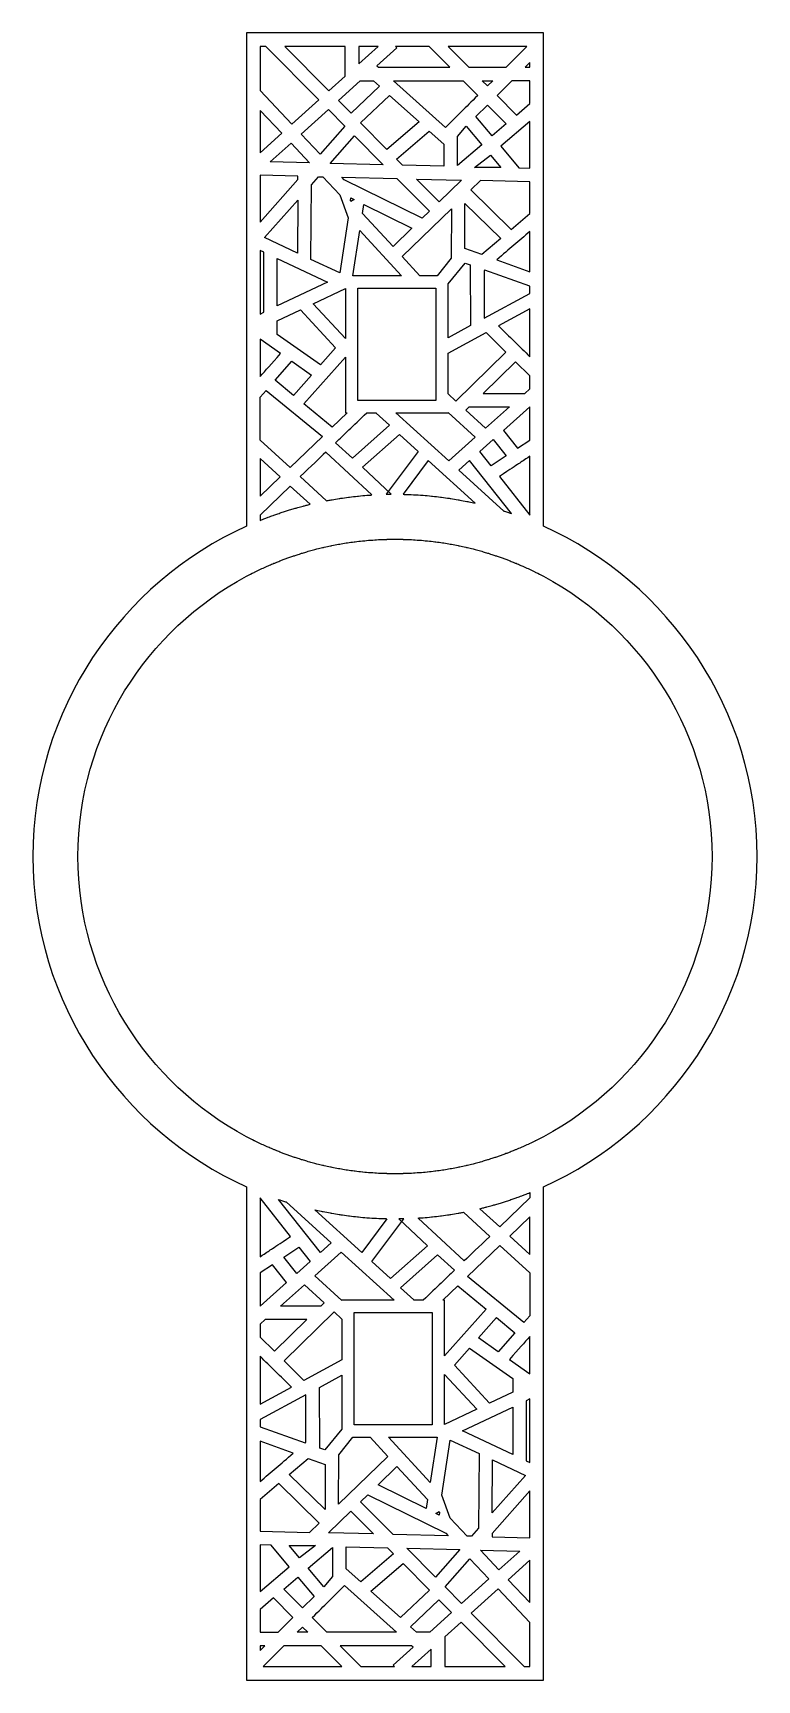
# Model space of a CAD drawing. Header units: centimetres. Extents: x -17.7 to -9.8, y -9 to 9.
import ezdxf

# ---------------------------------------------------------------- set-up
doc = ezdxf.new("R2010")
doc.units = ezdxf.units.CM
doc.header["$MEASUREMENT"] = 0
doc.layers.add('layer 1', color=7, linetype='Continuous')

msp = doc.modelspace()

# ---------------------------------------------------------------- linework, layer by layer
at = {"layer": 'layer 1', "color": 250}
for points, knots in [([(-15.34041, 9.00077), (-15.34041, 9.00077), (-12.09433, 9.00077), (-12.09433, 9.00077), (-12.09433, 9.00077), (-12.09433, 9.00077), (-12.09433, 3.6105), (-12.09433, 3.6105), (-12.09433, 3.6105), (-10.7191, 2.98876), (-9.75814, 1.60317), (-9.75814, 0.00028), (-9.75814, 0.00028), (-9.75814, -1.60261), (-10.7191, -2.98819), (-12.09433, -3.60993), (-12.09433, -3.60993), (-12.09433, -3.60993), (-12.09433, -9.00021), (-12.09433, -9.00021), (-12.09433, -9.00021), (-12.09433, -9.00021), (-15.34041, -9.00021), (-15.34041, -9.00021), (-15.34041, -9.00021), (-15.34041, -9.00021), (-15.34041, -3.60993), (-15.34041, -3.60993), (-15.34041, -3.60993), (-16.71565, -2.98819), (-17.67661, -1.60261), (-17.67661, 0.00028), (-17.67661, 0.00028), (-17.67661, 1.60317), (-16.71565, 2.98876), (-15.34041, 3.6105), (-15.34041, 3.6105), (-15.34041, 3.6105), (-15.34041, 9.00077), (-15.34041, 9.00077)], [0, 0, 0, 0, 0.09090909, 0.09090909, 0.09090909, 0.09090909, 0.18181818, 0.18181818, 0.18181818, 0.18181818, 0.27272727, 0.27272727, 0.27272727, 0.27272727, 0.36363636, 0.36363636, 0.36363636, 0.36363636, 0.45454545, 0.45454545, 0.45454545, 0.45454545, 0.54545455, 0.54545455, 0.54545455, 0.54545455, 0.63636364, 0.63636364, 0.63636364, 0.63636364, 0.72727273, 0.72727273, 0.72727273, 0.72727273, 0.81818182, 0.81818182, 0.81818182, 0.81818182, 1, 1, 1, 1]), ([(-15.19286, 8.36996), (-15.19286, 8.36996), (-15.19286, 8.85323), (-15.19286, 8.85323), (-15.19286, 8.85323), (-15.19286, 8.85323), (-15.13106, 8.85323), (-15.13106, 8.85323), (-15.13106, 8.85323), (-15.13106, 8.85323), (-14.55079, 8.26886), (-14.55079, 8.26886), (-14.55079, 8.26886), (-14.55079, 8.26886), (-14.84593, 8.00293), (-14.84593, 8.00293), (-14.84593, 8.00293), (-14.84593, 8.00293), (-15.19286, 8.36996), (-15.19286, 8.36996)], [0, 0, 0, 0, 0.16666667, 0.16666667, 0.16666667, 0.16666667, 0.33333333, 0.33333333, 0.33333333, 0.33333333, 0.5, 0.5, 0.5, 0.5, 0.66666667, 0.66666667, 0.66666667, 0.66666667, 1, 1, 1, 1]), ([(-14.92203, 8.85323), (-14.92203, 8.85323), (-14.26117, 8.85323), (-14.26117, 8.85323), (-14.26117, 8.85323), (-14.26117, 8.85323), (-14.26117, 8.5298), (-14.26117, 8.5298), (-14.26117, 8.5298), (-14.26117, 8.5298), (-14.44047, 8.36826), (-14.44047, 8.36826), (-14.44047, 8.36826), (-14.44047, 8.36826), (-14.92203, 8.85323), (-14.92203, 8.85323)], [0, 0, 0, 0, 0.2, 0.2, 0.2, 0.2, 0.4, 0.4, 0.4, 0.4, 0.6, 0.6, 0.6, 0.6, 1, 1, 1, 1]), ([(-14.11285, 8.85323), (-14.11285, 8.85323), (-13.90222, 8.85323), (-13.90222, 8.85323), (-13.90222, 8.85323), (-13.90222, 8.85323), (-14.11285, 8.66344), (-14.11285, 8.66344), (-14.11285, 8.66344), (-14.11285, 8.66344), (-14.11285, 8.85323), (-14.11285, 8.85323)], [0, 0, 0, 0, 0.25, 0.25, 0.25, 0.25, 0.5, 0.5, 0.5, 0.5, 1, 1, 1, 1]), ([(-13.71142, 8.85323), (-13.71142, 8.85323), (-13.34489, 8.85323), (-13.34489, 8.85323), (-13.34489, 8.85323), (-13.34489, 8.85323), (-13.11888, 8.62687), (-13.11888, 8.62687), (-13.11888, 8.62687), (-13.37839, 8.62687), (-13.6379, 8.62687), (-13.89741, 8.62687), (-13.89741, 8.62687), (-13.89741, 8.62687), (-13.91466, 8.64237), (-13.91466, 8.64237), (-13.91466, 8.64237), (-13.91466, 8.64237), (-13.69763, 8.83792), (-13.69763, 8.83792), (-13.69763, 8.83792), (-13.69763, 8.83792), (-13.71142, 8.85323), (-13.71142, 8.85323)], [0, 0, 0, 0, 0.14285714, 0.14285714, 0.14285714, 0.14285714, 0.28571429, 0.28571429, 0.28571429, 0.28571429, 0.42857143, 0.42857143, 0.42857143, 0.42857143, 0.57142857, 0.57142857, 0.57142857, 0.57142857, 0.71428571, 0.71428571, 0.71428571, 0.71428571, 1, 1, 1, 1]), ([(-13.13639, 8.85323), (-13.13639, 8.85323), (-12.27547, 8.85323), (-12.27547, 8.85323), (-12.27547, 8.85323), (-12.27547, 8.85323), (-12.50148, 8.62687), (-12.50148, 8.62687), (-12.50148, 8.62687), (-12.63778, 8.62687), (-12.77408, 8.62687), (-12.91038, 8.62687), (-12.91038, 8.62687), (-12.91038, 8.62687), (-13.13639, 8.85323), (-13.13639, 8.85323)], [0, 0, 0, 0, 0.2, 0.2, 0.2, 0.2, 0.4, 0.4, 0.4, 0.4, 0.6, 0.6, 0.6, 0.6, 1, 1, 1, 1]), ([(-12.24188, 8.67804), (-12.24188, 8.67804), (-12.24188, 8.62687), (-12.24188, 8.62687), (-12.24188, 8.62687), (-12.25891, 8.62687), (-12.27594, 8.62687), (-12.29297, 8.62687), (-12.29297, 8.62687), (-12.29297, 8.62687), (-12.24188, 8.67804), (-12.24188, 8.67804)], [0, 0, 0, 0, 0.25, 0.25, 0.25, 0.25, 0.5, 0.5, 0.5, 0.5, 1, 1, 1, 1]), ([(-14.1985, 8.12457), (-14.1985, 8.12457), (-13.88702, 8.4181), (-13.88702, 8.4181), (-13.88702, 8.4181), (-13.88702, 8.4181), (-13.95427, 8.47854), (-13.95427, 8.47854), (-13.95427, 8.47854), (-13.95427, 8.47854), (-14.09649, 8.47854), (-14.09649, 8.47854), (-14.09649, 8.47854), (-14.09649, 8.47854), (-14.33584, 8.26289), (-14.33584, 8.26289), (-14.33584, 8.26289), (-14.33584, 8.26289), (-14.1985, 8.12457), (-14.1985, 8.12457)], [0, 0, 0, 0, 0.16666667, 0.16666667, 0.16666667, 0.16666667, 0.33333333, 0.33333333, 0.33333333, 0.33333333, 0.5, 0.5, 0.5, 0.5, 0.66666667, 0.66666667, 0.66666667, 0.66666667, 1, 1, 1, 1]), ([(-13.16474, 7.96838), (-13.00663, 8.12488), (-12.96345, 8.16762), (-12.81216, 8.31737), (-12.81216, 8.31737), (-12.81216, 8.31737), (-12.97335, 8.47854), (-12.97335, 8.47854), (-12.97335, 8.47854), (-12.97335, 8.47854), (-13.73237, 8.47854), (-13.73237, 8.47854), (-13.73237, 8.47854), (-13.73237, 8.47854), (-13.16474, 7.96838), (-13.16474, 7.96838)], [0, 0, 0, 0, 0.2, 0.2, 0.2, 0.2, 0.4, 0.4, 0.4, 0.4, 0.6, 0.6, 0.6, 0.6, 1, 1, 1, 1]), ([(-12.70674, 8.42171), (-12.70674, 8.42171), (-12.64932, 8.47854), (-12.64932, 8.47854), (-12.64932, 8.47854), (-12.64932, 8.47854), (-12.76358, 8.47854), (-12.76358, 8.47854), (-12.76358, 8.47854), (-12.76358, 8.47854), (-12.70674, 8.42171), (-12.70674, 8.42171)], [0, 0, 0, 0, 0.25, 0.25, 0.25, 0.25, 0.5, 0.5, 0.5, 0.5, 1, 1, 1, 1]), ([(-12.24188, 8.47854), (-12.24188, 8.47854), (-12.24188, 8.2283), (-12.24188, 8.2283), (-12.24188, 8.2283), (-12.24188, 8.2283), (-12.38824, 8.10324), (-12.38824, 8.10324), (-12.38824, 8.10324), (-12.38824, 8.10324), (-12.60185, 8.31684), (-12.60185, 8.31684), (-12.60185, 8.31684), (-12.60185, 8.31684), (-12.43848, 8.47854), (-12.43848, 8.47854), (-12.43848, 8.47854), (-12.43848, 8.47854), (-12.24188, 8.47854), (-12.24188, 8.47854)], [0, 0, 0, 0, 0.16666667, 0.16666667, 0.16666667, 0.16666667, 0.33333333, 0.33333333, 0.33333333, 0.33333333, 0.5, 0.5, 0.5, 0.5, 0.66666667, 0.66666667, 0.66666667, 0.66666667, 1, 1, 1, 1]), ([(-13.77632, 8.31861), (-13.77632, 8.31861), (-14.09395, 8.01929), (-14.09395, 8.01929), (-14.09395, 8.01929), (-14.09395, 8.01929), (-13.80506, 7.72835), (-13.80506, 7.72835), (-13.80506, 7.72835), (-13.80506, 7.72835), (-13.45366, 8.02862), (-13.45366, 8.02862), (-13.45366, 8.02862), (-13.45366, 8.02862), (-13.77632, 8.31861), (-13.77632, 8.31861)], [0, 0, 0, 0, 0.2, 0.2, 0.2, 0.2, 0.4, 0.4, 0.4, 0.4, 0.6, 0.6, 0.6, 0.6, 1, 1, 1, 1]), ([(-15.19286, 7.69035), (-15.19286, 7.69035), (-15.19286, 8.15403), (-15.19286, 8.15403), (-15.19286, 8.15403), (-15.19286, 8.15403), (-14.95616, 7.90362), (-14.95616, 7.90362), (-14.95616, 7.90362), (-14.95616, 7.90362), (-15.19286, 7.69035), (-15.19286, 7.69035)], [0, 0, 0, 0, 0.25, 0.25, 0.25, 0.25, 0.5, 0.5, 0.5, 0.5, 1, 1, 1, 1]), ([(-14.26429, 7.98032), (-14.26429, 7.98032), (-14.44616, 8.16348), (-14.44616, 8.16348), (-14.44616, 8.16348), (-14.44616, 8.16348), (-14.74402, 7.89511), (-14.74402, 7.89511), (-14.74402, 7.89511), (-14.74402, 7.89511), (-14.53526, 7.67426), (-14.53526, 7.67426), (-14.53526, 7.67426), (-14.53526, 7.67426), (-14.26429, 7.98032), (-14.26429, 7.98032)], [0, 0, 0, 0, 0.2, 0.2, 0.2, 0.2, 0.4, 0.4, 0.4, 0.4, 0.6, 0.6, 0.6, 0.6, 1, 1, 1, 1]), ([(-12.70727, 8.21249), (-12.70727, 8.21249), (-12.83262, 8.08843), (-12.83262, 8.08843), (-12.83262, 8.08843), (-12.83262, 8.08843), (-12.65467, 7.87557), (-12.65467, 7.87557), (-12.65467, 7.87557), (-12.65467, 7.87557), (-12.50135, 8.00659), (-12.50135, 8.00659), (-12.50135, 8.00659), (-12.50135, 8.00659), (-12.70727, 8.21249), (-12.70727, 8.21249)], [0, 0, 0, 0, 0.2, 0.2, 0.2, 0.2, 0.4, 0.4, 0.4, 0.4, 0.6, 0.6, 0.6, 0.6, 1, 1, 1, 1]), ([(-13.18188, 7.54497), (-13.18188, 7.54497), (-13.18188, 7.78436), (-13.18188, 7.78436), (-13.18188, 7.78436), (-13.18188, 7.78436), (-13.34238, 7.92861), (-13.34238, 7.92861), (-13.34238, 7.92861), (-13.34238, 7.92861), (-13.70025, 7.6228), (-13.70025, 7.6228), (-13.70025, 7.6228), (-13.70025, 7.6228), (-13.63382, 7.5559), (-13.63382, 7.5559), (-13.63382, 7.5559), (-13.63382, 7.5559), (-13.18188, 7.54497), (-13.18188, 7.54497)], [0, 0, 0, 0, 0.16666667, 0.16666667, 0.16666667, 0.16666667, 0.33333333, 0.33333333, 0.33333333, 0.33333333, 0.5, 0.5, 0.5, 0.5, 0.66666667, 0.66666667, 0.66666667, 0.66666667, 1, 1, 1, 1]), ([(-13.03355, 7.7074), (-13.03355, 7.7074), (-13.03355, 7.55183), (-13.03355, 7.55183), (-13.03355, 7.55183), (-13.03355, 7.55183), (-12.76744, 7.77921), (-12.76744, 7.77921), (-12.76744, 7.77921), (-12.76744, 7.77921), (-12.93841, 7.98371), (-12.93841, 7.98371), (-12.93841, 7.98371), (-12.93841, 7.98371), (-13.03339, 7.86907), (-13.03339, 7.86907), (-13.03339, 7.86907), (-13.03339, 7.86907), (-13.03355, 7.7074), (-13.03355, 7.7074)], [0, 0, 0, 0, 0.16666667, 0.16666667, 0.16666667, 0.16666667, 0.33333333, 0.33333333, 0.33333333, 0.33333333, 0.5, 0.5, 0.5, 0.5, 0.66666667, 0.66666667, 0.66666667, 0.66666667, 1, 1, 1, 1]), ([(-12.24188, 8.03321), (-12.24188, 8.03321), (-12.24188, 7.52223), (-12.24188, 7.52223), (-12.24188, 7.52223), (-12.24188, 7.52223), (-12.36171, 7.52513), (-12.36171, 7.52513), (-12.36171, 7.52513), (-12.36171, 7.52513), (-12.55954, 7.76178), (-12.55954, 7.76178), (-12.55954, 7.76178), (-12.55954, 7.76178), (-12.24188, 8.03321), (-12.24188, 8.03321)], [0, 0, 0, 0, 0.2, 0.2, 0.2, 0.2, 0.4, 0.4, 0.4, 0.4, 0.6, 0.6, 0.6, 0.6, 1, 1, 1, 1]), ([(-14.65073, 7.58049), (-14.65073, 7.58049), (-14.85425, 7.7958), (-14.85425, 7.7958), (-14.85425, 7.7958), (-14.85425, 7.7958), (-15.08164, 7.59091), (-15.08164, 7.59091), (-15.08164, 7.59091), (-15.08164, 7.59091), (-14.65073, 7.58049), (-14.65073, 7.58049)], [0, 0, 0, 0, 0.25, 0.25, 0.25, 0.25, 0.5, 0.5, 0.5, 0.5, 1, 1, 1, 1]), ([(-13.84799, 7.56108), (-13.84799, 7.56108), (-14.15956, 7.87486), (-14.15956, 7.87486), (-14.15956, 7.87486), (-14.15956, 7.87486), (-14.42501, 7.57503), (-14.42501, 7.57503), (-14.42501, 7.57503), (-14.42501, 7.57503), (-13.84799, 7.56108), (-13.84799, 7.56108)], [0, 0, 0, 0, 0.25, 0.25, 0.25, 0.25, 0.5, 0.5, 0.5, 0.5, 1, 1, 1, 1]), ([(-12.55903, 7.5299), (-12.55903, 7.5299), (-12.67231, 7.66541), (-12.67231, 7.66541), (-12.67231, 7.66541), (-12.67231, 7.66541), (-12.84967, 7.53175), (-12.84967, 7.53175), (-12.84967, 7.53175), (-12.84967, 7.53175), (-12.55903, 7.5299), (-12.55903, 7.5299)], [0, 0, 0, 0, 0.25, 0.25, 0.25, 0.25, 0.5, 0.5, 0.5, 0.5, 1, 1, 1, 1]), ([(-15.19286, 6.9315), (-15.19286, 6.9315), (-15.19286, 7.44523), (-15.19286, 7.44523), (-15.19286, 7.44523), (-15.19286, 7.44523), (-14.77991, 7.43525), (-14.77991, 7.43525), (-14.77991, 7.43525), (-14.77991, 7.43525), (-14.78014, 7.39767), (-14.78014, 7.39767), (-14.78014, 7.39767), (-14.78014, 7.39767), (-15.19286, 6.9315), (-15.19286, 6.9315)], [0, 0, 0, 0, 0.2, 0.2, 0.2, 0.2, 0.4, 0.4, 0.4, 0.4, 0.6, 0.6, 0.6, 0.6, 1, 1, 1, 1]), ([(-14.22954, 6.9803), (-14.22954, 6.9803), (-14.32026, 7.23087), (-14.32026, 7.23087), (-14.32026, 7.23087), (-14.32026, 7.23087), (-14.5072, 7.42865), (-14.5072, 7.42865), (-14.5072, 7.42865), (-14.5072, 7.42865), (-14.55362, 7.42977), (-14.55362, 7.42977), (-14.55362, 7.42977), (-14.55362, 7.42977), (-14.63215, 7.34107), (-14.63215, 7.34107), (-14.63215, 7.34107), (-14.63215, 7.34107), (-14.63702, 6.52628), (-14.63702, 6.52628), (-14.63702, 6.52628), (-14.63702, 6.52628), (-14.3219, 6.37876), (-14.3219, 6.37876), (-14.3219, 6.37876), (-14.3219, 6.37876), (-14.22954, 6.9803), (-14.22954, 6.9803)], [0, 0, 0, 0, 0.125, 0.125, 0.125, 0.125, 0.25, 0.25, 0.25, 0.25, 0.375, 0.375, 0.375, 0.375, 0.5, 0.5, 0.5, 0.5, 0.625, 0.625, 0.625, 0.625, 0.75, 0.75, 0.75, 0.75, 1, 1, 1, 1]), ([(-13.34185, 7.05136), (-13.34185, 7.05136), (-13.69704, 7.40906), (-13.69704, 7.40906), (-13.69704, 7.40906), (-13.69704, 7.40906), (-14.29833, 7.4236), (-14.29833, 7.4236), (-14.29833, 7.4236), (-14.29833, 7.4236), (-14.27195, 7.3957), (-14.27195, 7.3957), (-14.27195, 7.3957), (-14.27195, 7.3957), (-13.41885, 6.97646), (-13.41885, 6.97646), (-13.41885, 6.97646), (-13.41885, 6.97646), (-13.34185, 7.05136), (-13.34185, 7.05136)], [0, 0, 0, 0, 0.16666667, 0.16666667, 0.16666667, 0.16666667, 0.33333333, 0.33333333, 0.33333333, 0.33333333, 0.5, 0.5, 0.5, 0.5, 0.66666667, 0.66666667, 0.66666667, 0.66666667, 1, 1, 1, 1]), ([(-12.99227, 7.39201), (-12.99227, 7.39201), (-13.48286, 7.40388), (-13.48286, 7.40388), (-13.48286, 7.40388), (-13.48286, 7.40388), (-13.23553, 7.15479), (-13.23553, 7.15479), (-13.23553, 7.15479), (-13.23553, 7.15479), (-12.9917, 7.392), (-12.9917, 7.392), (-12.9917, 7.392), (-12.9917, 7.392), (-12.99227, 7.39201), (-12.99227, 7.39201)], [0, 0, 0, 0, 0.2, 0.2, 0.2, 0.2, 0.4, 0.4, 0.4, 0.4, 0.6, 0.6, 0.6, 0.6, 1, 1, 1, 1]), ([(-12.24188, 7.37386), (-12.24188, 7.37386), (-12.24188, 7.02654), (-12.24188, 7.02654), (-12.24188, 7.02654), (-12.24188, 7.02654), (-12.44564, 6.85243), (-12.44564, 6.85243), (-12.44564, 6.85243), (-12.44564, 6.85243), (-12.88938, 7.28461), (-12.88938, 7.28461), (-12.88938, 7.28461), (-12.88938, 7.28461), (-12.78415, 7.38698), (-12.78415, 7.38698), (-12.78415, 7.38698), (-12.78415, 7.38698), (-12.24188, 7.37386), (-12.24188, 7.37386)], [0, 0, 0, 0, 0.16666667, 0.16666667, 0.16666667, 0.16666667, 0.33333333, 0.33333333, 0.33333333, 0.33333333, 0.5, 0.5, 0.5, 0.5, 0.66666667, 0.66666667, 0.66666667, 0.66666667, 1, 1, 1, 1]), ([(-14.78149, 7.1724), (-14.78149, 7.1724), (-15.14358, 6.76341), (-15.14358, 6.76341), (-15.14358, 6.76341), (-15.14358, 6.76341), (-14.78494, 6.59552), (-14.78494, 6.59552), (-14.78494, 6.59552), (-14.78494, 6.59552), (-14.78149, 7.1724), (-14.78149, 7.1724)], [0, 0, 0, 0, 0.25, 0.25, 0.25, 0.25, 0.5, 0.5, 0.5, 0.5, 1, 1, 1, 1]), ([(-14.20499, 7.16521), (-14.20499, 7.16521), (-14.19925, 7.15898), (-14.19925, 7.15898), (-14.19925, 7.15898), (-14.19925, 7.15898), (-14.16564, 7.18083), (-14.16564, 7.18083), (-14.16564, 7.18083), (-14.16564, 7.18083), (-14.2, 7.19771), (-14.2, 7.19771), (-14.2, 7.19771), (-14.2, 7.19771), (-14.20499, 7.16521), (-14.20499, 7.16521)], [0, 0, 0, 0, 0.2, 0.2, 0.2, 0.2, 0.4, 0.4, 0.4, 0.4, 0.6, 0.6, 0.6, 0.6, 1, 1, 1, 1]), ([(-13.73853, 6.66547), (-13.73853, 6.66547), (-13.53171, 6.86666), (-13.53171, 6.86666), (-13.53171, 6.86666), (-13.53171, 6.86666), (-14.05742, 7.125), (-14.05742, 7.125), (-14.05742, 7.125), (-14.05742, 7.125), (-14.07227, 7.0284), (-14.07227, 7.0284), (-14.07227, 7.0284), (-14.07227, 7.0284), (-13.73853, 6.66547), (-13.73853, 6.66547)], [0, 0, 0, 0, 0.2, 0.2, 0.2, 0.2, 0.4, 0.4, 0.4, 0.4, 0.6, 0.6, 0.6, 0.6, 1, 1, 1, 1]), ([(-13.10027, 7.07945), (-13.10027, 7.07945), (-13.63809, 6.55625), (-13.63809, 6.55625), (-13.63809, 6.55625), (-13.63809, 6.55625), (-13.4449, 6.34615), (-13.4449, 6.34615), (-13.4449, 6.34615), (-13.4449, 6.34615), (-13.25691, 6.34615), (-13.25691, 6.34615), (-13.25691, 6.34615), (-13.25691, 6.34615), (-13.10149, 6.53946), (-13.10149, 6.53946), (-13.10149, 6.53946), (-13.10149, 6.53946), (-13.10027, 7.07945), (-13.10027, 7.07945)], [0, 0, 0, 0, 0.16666667, 0.16666667, 0.16666667, 0.16666667, 0.33333333, 0.33333333, 0.33333333, 0.33333333, 0.5, 0.5, 0.5, 0.5, 0.66666667, 0.66666667, 0.66666667, 0.66666667, 1, 1, 1, 1]), ([(-12.95194, 7.1385), (-12.95194, 7.1385), (-12.95194, 6.64468), (-12.95194, 6.64468), (-12.95194, 6.64468), (-12.95194, 6.64468), (-12.76634, 6.57839), (-12.76634, 6.57839), (-12.76634, 6.57839), (-12.76634, 6.57839), (-12.55888, 6.75567), (-12.55888, 6.75567), (-12.55888, 6.75567), (-12.55888, 6.75567), (-12.95194, 7.1385), (-12.95194, 7.1385)], [0, 0, 0, 0, 0.2, 0.2, 0.2, 0.2, 0.4, 0.4, 0.4, 0.4, 0.6, 0.6, 0.6, 0.6, 1, 1, 1, 1]), ([(-13.6464, 6.34615), (-13.6464, 6.34615), (-14.10113, 6.84066), (-14.10113, 6.84066), (-14.10113, 6.84066), (-14.10113, 6.84066), (-14.17715, 6.34615), (-14.17715, 6.34615), (-14.17715, 6.34615), (-14.17715, 6.34615), (-13.6464, 6.34615), (-13.6464, 6.34615)], [0, 0, 0, 0, 0.25, 0.25, 0.25, 0.25, 0.5, 0.5, 0.5, 0.5, 1, 1, 1, 1]), ([(-12.24188, 6.83145), (-12.24188, 6.83145), (-12.24188, 6.39107), (-12.24188, 6.39107), (-12.24188, 6.39107), (-12.24188, 6.39107), (-12.60533, 6.52089), (-12.60533, 6.52089), (-12.60533, 6.52089), (-12.46347, 6.6421), (-12.36497, 6.72627), (-12.24188, 6.83145)], [0, 0, 0, 0, 0.25, 0.25, 0.25, 0.25, 0.5, 0.5, 0.5, 0.5, 1, 1, 1, 1]), ([(-15.19286, 5.92898), (-15.19286, 5.92898), (-15.19286, 6.62271), (-15.19286, 6.62271), (-15.19286, 6.62271), (-15.19286, 6.62271), (-15.15239, 6.60376), (-15.15239, 6.60376), (-15.15239, 6.60376), (-15.15239, 6.60376), (-15.15239, 5.94812), (-15.15239, 5.94812), (-15.15239, 5.94812), (-15.15239, 5.94812), (-15.19286, 5.92898), (-15.19286, 5.92898)], [0, 0, 0, 0, 0.2, 0.2, 0.2, 0.2, 0.4, 0.4, 0.4, 0.4, 0.6, 0.6, 0.6, 0.6, 1, 1, 1, 1]), ([(-14.45572, 6.27763), (-14.45572, 6.27763), (-15.00407, 6.53433), (-15.00407, 6.53433), (-15.00407, 6.53433), (-15.00407, 6.53433), (-15.00407, 6.01827), (-15.00407, 6.01827), (-15.00407, 6.01827), (-15.00407, 6.01827), (-14.45572, 6.27763), (-14.45572, 6.27763)], [0, 0, 0, 0, 0.25, 0.25, 0.25, 0.25, 0.5, 0.5, 0.5, 0.5, 1, 1, 1, 1]), ([(-12.94994, 6.48647), (-12.94994, 6.48647), (-13.13747, 6.25789), (-13.13747, 6.25789), (-13.13747, 6.25789), (-13.13747, 6.25789), (-13.13747, 5.66846), (-13.13747, 5.66846), (-13.13747, 5.66846), (-13.13747, 5.66846), (-12.89159, 5.80191), (-12.89159, 5.80191), (-12.89159, 5.80191), (-12.89159, 5.80191), (-12.89633, 6.46732), (-12.89633, 6.46732), (-12.89633, 6.46732), (-12.89633, 6.46732), (-12.94994, 6.48647), (-12.94994, 6.48647)], [0, 0, 0, 0, 0.16666667, 0.16666667, 0.16666667, 0.16666667, 0.33333333, 0.33333333, 0.33333333, 0.33333333, 0.5, 0.5, 0.5, 0.5, 0.66666667, 0.66666667, 0.66666667, 0.66666667, 1, 1, 1, 1]), ([(-12.24188, 6.23357), (-12.24188, 6.23357), (-12.24188, 6.15451), (-12.24188, 6.15451), (-12.24188, 6.15451), (-12.24188, 6.15451), (-12.74326, 5.88241), (-12.74326, 5.88241), (-12.74326, 5.88241), (-12.74326, 5.88241), (-12.74326, 6.40302), (-12.74326, 6.40302), (-12.74326, 6.40302), (-12.74326, 6.40302), (-12.73532, 6.40981), (-12.73532, 6.40981), (-12.73532, 6.40981), (-12.73532, 6.40981), (-12.24188, 6.23357), (-12.24188, 6.23357)], [0, 0, 0, 0, 0.16666667, 0.16666667, 0.16666667, 0.16666667, 0.33333333, 0.33333333, 0.33333333, 0.33333333, 0.5, 0.5, 0.5, 0.5, 0.66666667, 0.66666667, 0.66666667, 0.66666667, 1, 1, 1, 1]), ([(-14.2599, 6.20618), (-14.2599, 6.20618), (-14.61045, 6.04037), (-14.61045, 6.04037), (-14.61045, 6.04037), (-14.61045, 6.04037), (-14.2599, 5.66304), (-14.2599, 5.66304), (-14.2599, 5.66304), (-14.2599, 5.66304), (-14.2599, 6.20618), (-14.2599, 6.20618)], [0, 0, 0, 0, 0.25, 0.25, 0.25, 0.25, 0.5, 0.5, 0.5, 0.5, 1, 1, 1, 1]), ([(-13.27231, 4.98455), (-13.27231, 4.98455), (-13.27231, 5.42652), (-13.27231, 5.42652), (-13.27231, 5.42652), (-13.27231, 5.42652), (-13.27231, 5.59528), (-13.27231, 5.59528), (-13.27231, 5.59528), (-13.27231, 5.59528), (-13.27231, 6.21131), (-13.27231, 6.21131), (-13.27231, 6.21131), (-13.55188, 6.21131), (-13.8114, 6.21131), (-14.12506, 6.21131), (-14.12506, 6.21131), (-14.12506, 6.21131), (-14.12506, 5.13248), (-14.12506, 5.13248), (-14.12506, 5.13248), (-14.12506, 5.13248), (-14.12506, 4.98455), (-14.12506, 4.98455), (-14.12506, 4.98455), (-14.12506, 4.98455), (-13.27231, 4.98455), (-13.27231, 4.98455)], [0, 0, 0, 0, 0.125, 0.125, 0.125, 0.125, 0.25, 0.25, 0.25, 0.25, 0.375, 0.375, 0.375, 0.375, 0.5, 0.5, 0.5, 0.5, 0.625, 0.625, 0.625, 0.625, 0.75, 0.75, 0.75, 0.75, 1, 1, 1, 1]), ([(-14.7511, 5.97385), (-14.7511, 5.97385), (-15.00407, 5.8542), (-15.00407, 5.8542), (-15.00407, 5.8542), (-15.00407, 5.8542), (-15.00407, 5.70439), (-15.00407, 5.70439), (-15.00407, 5.70439), (-15.00407, 5.70439), (-14.53231, 5.37399), (-14.53231, 5.37399), (-14.53231, 5.37399), (-14.53231, 5.37399), (-14.36706, 5.56045), (-14.36706, 5.56045), (-14.36706, 5.56045), (-14.36706, 5.56045), (-14.7511, 5.97385), (-14.7511, 5.97385)], [0, 0, 0, 0, 0.16666667, 0.16666667, 0.16666667, 0.16666667, 0.33333333, 0.33333333, 0.33333333, 0.33333333, 0.5, 0.5, 0.5, 0.5, 0.66666667, 0.66666667, 0.66666667, 0.66666667, 1, 1, 1, 1]), ([(-12.24188, 5.98574), (-12.24188, 5.98574), (-12.24188, 5.46239), (-12.24188, 5.46239), (-12.24188, 5.46239), (-12.35693, 5.57513), (-12.46675, 5.68274), (-12.5856, 5.7992), (-12.5856, 5.7992), (-12.5856, 5.7992), (-12.24188, 5.98574), (-12.24188, 5.98574)], [0, 0, 0, 0, 0.25, 0.25, 0.25, 0.25, 0.5, 0.5, 0.5, 0.5, 1, 1, 1, 1]), ([(-15.19286, 5.24428), (-15.19286, 5.24428), (-15.19286, 5.65553), (-15.19286, 5.65553), (-15.19286, 5.65553), (-15.19286, 5.65553), (-14.96836, 5.4983), (-14.96836, 5.4983), (-14.96836, 5.4983), (-15.07547, 5.37711), (-15.12905, 5.31649), (-15.19286, 5.24428)], [0, 0, 0, 0, 0.25, 0.25, 0.25, 0.25, 0.5, 0.5, 0.5, 0.5, 1, 1, 1, 1]), ([(-12.50432, 5.51189), (-12.50432, 5.51189), (-12.72199, 5.72518), (-12.72199, 5.72518), (-12.72199, 5.72518), (-12.72199, 5.72518), (-13.13747, 5.4997), (-13.13747, 5.4997), (-13.13747, 5.4997), (-13.13747, 5.4997), (-13.13747, 5.05488), (-13.13747, 5.05488), (-13.13747, 5.05488), (-13.13747, 5.05488), (-13.05304, 4.97808), (-13.05304, 4.97808), (-13.05304, 4.97808), (-13.05304, 4.97808), (-12.50432, 5.51189), (-12.50432, 5.51189)], [0, 0, 0, 0, 0.16666667, 0.16666667, 0.16666667, 0.16666667, 0.33333333, 0.33333333, 0.33333333, 0.33333333, 0.5, 0.5, 0.5, 0.5, 0.66666667, 0.66666667, 0.66666667, 0.66666667, 1, 1, 1, 1]), ([(-14.82728, 5.04024), (-14.82728, 5.04024), (-14.63117, 5.26213), (-14.63117, 5.26213), (-14.63117, 5.26213), (-14.63117, 5.26213), (-14.84609, 5.41266), (-14.84609, 5.41266), (-14.84609, 5.41266), (-14.84609, 5.41266), (-15.02899, 5.20572), (-15.02899, 5.20572), (-15.02899, 5.20572), (-15.02899, 5.20572), (-14.82728, 5.04024), (-14.82728, 5.04024)], [0, 0, 0, 0, 0.2, 0.2, 0.2, 0.2, 0.4, 0.4, 0.4, 0.4, 0.6, 0.6, 0.6, 0.6, 1, 1, 1, 1]), ([(-14.2599, 5.45753), (-14.2599, 5.45753), (-14.71247, 4.94606), (-14.71247, 4.94606), (-14.71247, 4.94606), (-14.71247, 4.94606), (-14.40394, 4.69295), (-14.40394, 4.69295), (-14.40394, 4.69295), (-14.40394, 4.69295), (-14.24002, 4.84971), (-14.24002, 4.84971), (-14.24002, 4.84971), (-14.24002, 4.84971), (-14.2599, 4.84971), (-14.2599, 4.84971), (-14.2599, 4.84971), (-14.2599, 4.84971), (-14.2599, 5.45753), (-14.2599, 5.45753)], [0, 0, 0, 0, 0.16666667, 0.16666667, 0.16666667, 0.16666667, 0.33333333, 0.33333333, 0.33333333, 0.33333333, 0.5, 0.5, 0.5, 0.5, 0.66666667, 0.66666667, 0.66666667, 0.66666667, 1, 1, 1, 1]), ([(-12.24188, 5.25474), (-12.24188, 5.25474), (-12.24188, 5.11233), (-12.24188, 5.11233), (-12.24188, 5.11233), (-12.24188, 5.11233), (-12.29891, 5.06175), (-12.29891, 5.06175), (-12.29891, 5.06175), (-12.29891, 5.06175), (-12.75433, 5.06175), (-12.75433, 5.06175), (-12.75433, 5.06175), (-12.75433, 5.06175), (-12.39835, 5.40805), (-12.39835, 5.40805), (-12.39835, 5.40805), (-12.39835, 5.40805), (-12.24188, 5.25474), (-12.24188, 5.25474)], [0, 0, 0, 0, 0.16666667, 0.16666667, 0.16666667, 0.16666667, 0.33333333, 0.33333333, 0.33333333, 0.33333333, 0.5, 0.5, 0.5, 0.5, 0.66666667, 0.66666667, 0.66666667, 0.66666667, 1, 1, 1, 1]), ([(-14.8653, 4.25174), (-14.8653, 4.25174), (-14.51192, 4.58968), (-14.51192, 4.58968), (-14.51192, 4.58968), (-14.51192, 4.58968), (-15.12728, 5.09451), (-15.12728, 5.09451), (-15.12728, 5.09451), (-15.12728, 5.09451), (-15.19286, 5.02031), (-15.19286, 5.02031), (-15.19286, 5.02031), (-15.19286, 5.02031), (-15.19286, 4.54973), (-15.19286, 4.54973), (-15.19286, 4.54973), (-15.19286, 4.54973), (-14.8653, 4.25174), (-14.8653, 4.25174)], [0, 0, 0, 0, 0.16666667, 0.16666667, 0.16666667, 0.16666667, 0.33333333, 0.33333333, 0.33333333, 0.33333333, 0.5, 0.5, 0.5, 0.5, 0.66666667, 0.66666667, 0.66666667, 0.66666667, 1, 1, 1, 1]), ([(-12.46615, 4.91343), (-12.46615, 4.91343), (-12.9068, 4.91343), (-12.9068, 4.91343), (-12.9068, 4.91343), (-12.9068, 4.91343), (-12.94313, 4.87809), (-12.94313, 4.87809), (-12.94313, 4.87809), (-12.94313, 4.87809), (-12.72734, 4.68178), (-12.72734, 4.68178), (-12.72734, 4.68178), (-12.72734, 4.68178), (-12.46615, 4.91343), (-12.46615, 4.91343)], [0, 0, 0, 0, 0.2, 0.2, 0.2, 0.2, 0.4, 0.4, 0.4, 0.4, 0.6, 0.6, 0.6, 0.6, 1, 1, 1, 1]), ([(-12.24188, 4.91343), (-12.24188, 4.91343), (-12.24188, 4.55199), (-12.24188, 4.55199), (-12.24188, 4.55199), (-12.24188, 4.55199), (-12.37621, 4.46307), (-12.37621, 4.46307), (-12.37621, 4.46307), (-12.37621, 4.46307), (-12.53253, 4.65631), (-12.53253, 4.65631), (-12.53253, 4.65631), (-12.53253, 4.65631), (-12.24261, 4.91343), (-12.24261, 4.91343), (-12.24261, 4.91343), (-12.24261, 4.91343), (-12.24188, 4.91343), (-12.24188, 4.91343)], [0, 0, 0, 0, 0.16666667, 0.16666667, 0.16666667, 0.16666667, 0.33333333, 0.33333333, 0.33333333, 0.33333333, 0.5, 0.5, 0.5, 0.5, 0.66666667, 0.66666667, 0.66666667, 0.66666667, 1, 1, 1, 1]), ([(-14.18276, 4.35521), (-14.18276, 4.35521), (-13.7787, 4.71356), (-13.7787, 4.71356), (-13.7787, 4.71356), (-13.7787, 4.71356), (-13.92261, 4.84448), (-13.92261, 4.84448), (-13.92261, 4.84448), (-13.92261, 4.84448), (-13.91785, 4.84971), (-13.91785, 4.84971), (-13.91785, 4.84971), (-13.91785, 4.84971), (-14.02541, 4.84971), (-14.02541, 4.84971), (-14.02541, 4.84971), (-14.18456, 4.69751), (-14.27392, 4.61206), (-14.36713, 4.52292), (-14.36713, 4.52292), (-14.36713, 4.52292), (-14.18276, 4.35521), (-14.18276, 4.35521)], [0, 0, 0, 0, 0.14285714, 0.14285714, 0.14285714, 0.14285714, 0.28571429, 0.28571429, 0.28571429, 0.28571429, 0.42857143, 0.42857143, 0.42857143, 0.42857143, 0.57142857, 0.57142857, 0.57142857, 0.57142857, 0.71428571, 0.71428571, 0.71428571, 0.71428571, 1, 1, 1, 1]), ([(-13.13041, 4.32431), (-13.13041, 4.32431), (-12.83895, 4.5828), (-12.83895, 4.5828), (-12.83895, 4.5828), (-12.83895, 4.5828), (-13.13747, 4.85437), (-13.13747, 4.85437), (-13.13747, 4.85437), (-13.13747, 4.85437), (-13.13747, 4.84971), (-13.13747, 4.84971), (-13.13747, 4.84971), (-13.13747, 4.84971), (-13.70794, 4.84971), (-13.70794, 4.84971), (-13.70794, 4.84971), (-13.70794, 4.84971), (-13.13041, 4.32431), (-13.13041, 4.32431)], [0, 0, 0, 0, 0.16666667, 0.16666667, 0.16666667, 0.16666667, 0.33333333, 0.33333333, 0.33333333, 0.33333333, 0.5, 0.5, 0.5, 0.5, 0.66666667, 0.66666667, 0.66666667, 0.66666667, 1, 1, 1, 1]), ([(-13.75955, 3.95928), (-13.7773, 3.95909), (-13.79503, 3.95879), (-13.81273, 3.95837), (-13.81273, 3.95837), (-13.81273, 3.95837), (-13.46505, 4.42823), (-13.46505, 4.42823), (-13.46505, 4.42823), (-13.46505, 4.42823), (-13.66835, 4.61318), (-13.66835, 4.61318), (-13.66835, 4.61318), (-13.66835, 4.61318), (-14.07242, 4.25482), (-14.07242, 4.25482), (-14.07242, 4.25482), (-14.07242, 4.25482), (-13.75955, 3.95928), (-13.75955, 3.95928)], [0, 0, 0, 0, 0.16666667, 0.16666667, 0.16666667, 0.16666667, 0.33333333, 0.33333333, 0.33333333, 0.33333333, 0.5, 0.5, 0.5, 0.5, 0.66666667, 0.66666667, 0.66666667, 0.66666667, 1, 1, 1, 1]), ([(-12.50046, 4.38083), (-12.50046, 4.38083), (-12.64361, 4.55779), (-12.64361, 4.55779), (-12.64361, 4.55779), (-12.64361, 4.55779), (-12.79075, 4.42729), (-12.79075, 4.42729), (-12.79075, 4.42729), (-12.79075, 4.42729), (-12.66678, 4.27073), (-12.66678, 4.27073), (-12.66678, 4.27073), (-12.66678, 4.27073), (-12.50046, 4.38083), (-12.50046, 4.38083)], [0, 0, 0, 0, 0.2, 0.2, 0.2, 0.2, 0.4, 0.4, 0.4, 0.4, 0.6, 0.6, 0.6, 0.6, 1, 1, 1, 1]), ([(-15.19286, 3.93849), (-15.19286, 3.93849), (-15.19286, 4.34922), (-15.19286, 4.34922), (-15.19286, 4.34922), (-15.19286, 4.34922), (-14.97276, 4.14898), (-14.97276, 4.14898), (-14.97276, 4.14898), (-14.97276, 4.14898), (-15.19286, 3.93849), (-15.19286, 3.93849)], [0, 0, 0, 0, 0.25, 0.25, 0.25, 0.25, 0.5, 0.5, 0.5, 0.5, 1, 1, 1, 1]), ([(-14.0181, 3.94813), (-14.02021, 3.94797), (-14.02232, 3.94781), (-14.02443, 3.94765), (-14.02443, 3.94765), (-14.05528, 3.94526), (-14.08603, 3.94251), (-14.11669, 3.93941), (-14.11669, 3.93941), (-14.11974, 3.9391), (-14.12279, 3.93879), (-14.12584, 3.93848), (-14.12584, 3.93848), (-14.15535, 3.93542), (-14.18477, 3.93204), (-14.21409, 3.92834), (-14.21409, 3.92834), (-14.21839, 3.9278), (-14.22268, 3.92725), (-14.22698, 3.92669), (-14.22698, 3.92669), (-14.25497, 3.92306), (-14.28287, 3.91913), (-14.31068, 3.91492), (-14.31068, 3.91492), (-14.31629, 3.91407), (-14.3219, 3.91321), (-14.3275, 3.91233), (-14.3275, 3.91233), (-14.35381, 3.90823), (-14.38003, 3.90386), (-14.40616, 3.89924), (-14.40616, 3.89924), (-14.41324, 3.89799), (-14.42032, 3.89672), (-14.42739, 3.89542), (-14.42739, 3.89542), (-14.44019, 3.89309), (-14.45296, 3.89069), (-14.46572, 3.88823), (-14.46572, 3.88823), (-14.46572, 3.88823), (-14.75532, 4.15169), (-14.75532, 4.15169), (-14.75532, 4.15169), (-14.63229, 4.26935), (-14.54637, 4.35152), (-14.47458, 4.42016), (-14.47458, 4.42016), (-14.47458, 4.42016), (-13.97022, 3.95147), (-13.97022, 3.95147), (-13.97022, 3.95147), (-13.98621, 3.95045), (-14.00217, 3.94934), (-14.0181, 3.94813)], [0, 0, 0, 0, 0.06666667, 0.06666667, 0.06666667, 0.06666667, 0.13333333, 0.13333333, 0.13333333, 0.13333333, 0.2, 0.2, 0.2, 0.2, 0.26666667, 0.26666667, 0.26666667, 0.26666667, 0.33333333, 0.33333333, 0.33333333, 0.33333333, 0.4, 0.4, 0.4, 0.4, 0.46666667, 0.46666667, 0.46666667, 0.46666667, 0.53333333, 0.53333333, 0.53333333, 0.53333333, 0.6, 0.6, 0.6, 0.6, 0.66666667, 0.66666667, 0.66666667, 0.66666667, 0.73333333, 0.73333333, 0.73333333, 0.73333333, 0.8, 0.8, 0.8, 0.8, 0.86666667, 0.86666667, 0.86666667, 0.86666667, 1, 1, 1, 1]), ([(-12.9091, 3.8762), (-12.91697, 3.87784), (-12.92485, 3.87946), (-12.93273, 3.88106), (-12.93273, 3.88106), (-12.95792, 3.88617), (-12.98319, 3.89103), (-13.00855, 3.89565), (-13.00855, 3.89565), (-13.01491, 3.89681), (-13.02128, 3.89796), (-13.02766, 3.89908), (-13.02766, 3.89908), (-13.05443, 3.90383), (-13.08129, 3.9083), (-13.10824, 3.9125), (-13.10824, 3.9125), (-13.11326, 3.91328), (-13.11828, 3.91405), (-13.12331, 3.91481), (-13.12331, 3.91481), (-13.15153, 3.91909), (-13.17984, 3.92308), (-13.20825, 3.92676), (-13.20825, 3.92676), (-13.21221, 3.92727), (-13.21618, 3.92778), (-13.22014, 3.92828), (-13.22014, 3.92828), (-13.2497, 3.93202), (-13.27936, 3.93543), (-13.30912, 3.9385), (-13.30912, 3.9385), (-13.31198, 3.9388), (-13.31484, 3.93909), (-13.31771, 3.93938), (-13.31771, 3.93938), (-13.34845, 3.94249), (-13.37931, 3.94525), (-13.41025, 3.94764), (-13.41025, 3.94764), (-13.41235, 3.94781), (-13.41445, 3.94797), (-13.41654, 3.94813), (-13.41654, 3.94813), (-13.44823, 3.95053), (-13.48002, 3.95256), (-13.5119, 3.9542), (-13.5119, 3.9542), (-13.51335, 3.95428), (-13.5148, 3.95435), (-13.51625, 3.95443), (-13.51625, 3.95443), (-13.54866, 3.95607), (-13.58117, 3.95731), (-13.61378, 3.95815), (-13.61378, 3.95815), (-13.61489, 3.95818), (-13.616, 3.95821), (-13.61711, 3.95824), (-13.61711, 3.95824), (-13.62079, 3.95833), (-13.62448, 3.95842), (-13.62816, 3.9585), (-13.62816, 3.9585), (-13.62816, 3.9585), (-13.35487, 4.32799), (-13.35487, 4.32799), (-13.35487, 4.32799), (-13.35487, 4.32799), (-12.84118, 3.86137), (-12.84118, 3.86137), (-12.84118, 3.86137), (-12.86375, 3.86651), (-12.88639, 3.87145), (-12.9091, 3.8762)], [0, 0, 0, 0, 0.05, 0.05, 0.05, 0.05, 0.1, 0.1, 0.1, 0.1, 0.15, 0.15, 0.15, 0.15, 0.2, 0.2, 0.2, 0.2, 0.25, 0.25, 0.25, 0.25, 0.3, 0.3, 0.3, 0.3, 0.35, 0.35, 0.35, 0.35, 0.4, 0.4, 0.4, 0.4, 0.45, 0.45, 0.45, 0.45, 0.5, 0.5, 0.5, 0.5, 0.55, 0.55, 0.55, 0.55, 0.6, 0.6, 0.6, 0.6, 0.65, 0.65, 0.65, 0.65, 0.7, 0.7, 0.7, 0.7, 0.75, 0.75, 0.75, 0.75, 0.8, 0.8, 0.8, 0.8, 0.85, 0.85, 0.85, 0.85, 0.9, 0.9, 0.9, 0.9, 1, 1, 1, 1]), ([(-12.44462, 3.74906), (-12.45474, 3.75251), (-12.46495, 3.75577), (-12.47511, 3.75914), (-12.47511, 3.75914), (-12.48986, 3.76404), (-12.50465, 3.76886), (-12.51948, 3.7736), (-12.51948, 3.7736), (-12.52182, 3.77434), (-12.52414, 3.77514), (-12.52649, 3.77588), (-12.52649, 3.77588), (-12.52649, 3.77588), (-13.02006, 4.22392), (-13.02006, 4.22392), (-13.02006, 4.22392), (-13.02006, 4.22392), (-12.90189, 4.32872), (-12.90189, 4.32872), (-12.90189, 4.32872), (-12.90189, 4.32872), (-12.44462, 3.74906), (-12.44462, 3.74906)], [0, 0, 0, 0, 0.14285714, 0.14285714, 0.14285714, 0.14285714, 0.28571429, 0.28571429, 0.28571429, 0.28571429, 0.42857143, 0.42857143, 0.42857143, 0.42857143, 0.57142857, 0.57142857, 0.57142857, 0.57142857, 0.71428571, 0.71428571, 0.71428571, 0.71428571, 1, 1, 1, 1]), ([(-12.24188, 4.37411), (-12.24188, 4.37411), (-12.24188, 3.73165), (-12.24188, 3.73165), (-12.24188, 3.73165), (-12.24188, 3.73165), (-12.57437, 4.15403), (-12.57437, 4.15403), (-12.57437, 4.15403), (-12.32427, 4.31958), (-12.37799, 4.28401), (-12.24188, 4.37411)], [0, 0, 0, 0, 0.25, 0.25, 0.25, 0.25, 0.5, 0.5, 0.5, 0.5, 1, 1, 1, 1]), ([(-14.68795, 3.83865), (-14.69953, 3.83571), (-14.71108, 3.83272), (-14.72262, 3.82968), (-14.72262, 3.82968), (-14.74164, 3.82466), (-14.76061, 3.81951), (-14.77952, 3.81422), (-14.77952, 3.81422), (-14.79287, 3.81049), (-14.80619, 3.80669), (-14.81948, 3.80282), (-14.81948, 3.80282), (-14.83671, 3.7978), (-14.85389, 3.79267), (-14.87103, 3.78742), (-14.87103, 3.78742), (-14.88583, 3.78289), (-14.9006, 3.77827), (-14.91533, 3.77357), (-14.91533, 3.77357), (-14.93051, 3.76873), (-14.94566, 3.76379), (-14.96077, 3.75877), (-14.96077, 3.75877), (-14.97721, 3.7533), (-14.99359, 3.74773), (-15.00993, 3.74206), (-15.00993, 3.74206), (-15.02358, 3.73732), (-15.03719, 3.73251), (-15.05077, 3.72763), (-15.05077, 3.72763), (-15.06817, 3.72137), (-15.08552, 3.71499), (-15.10281, 3.70849), (-15.10281, 3.70849), (-15.11515, 3.70386), (-15.12745, 3.69917), (-15.13972, 3.69442), (-15.13972, 3.69442), (-15.1575, 3.68754), (-15.17521, 3.68054), (-15.19286, 3.67341), (-15.19286, 3.67341), (-15.19286, 3.67341), (-15.19286, 3.73202), (-15.19286, 3.73202), (-15.19286, 3.73202), (-15.19286, 3.73202), (-14.86278, 4.04893), (-14.86278, 4.04893), (-14.86278, 4.04893), (-14.86278, 4.04893), (-14.64368, 3.84961), (-14.64368, 3.84961), (-14.64368, 3.84961), (-14.65847, 3.84604), (-14.67322, 3.84238), (-14.68795, 3.83865)], [0, 0, 0, 0, 0.0625, 0.0625, 0.0625, 0.0625, 0.125, 0.125, 0.125, 0.125, 0.1875, 0.1875, 0.1875, 0.1875, 0.25, 0.25, 0.25, 0.25, 0.3125, 0.3125, 0.3125, 0.3125, 0.375, 0.375, 0.375, 0.375, 0.4375, 0.4375, 0.4375, 0.4375, 0.5, 0.5, 0.5, 0.5, 0.5625, 0.5625, 0.5625, 0.5625, 0.625, 0.625, 0.625, 0.625, 0.6875, 0.6875, 0.6875, 0.6875, 0.75, 0.75, 0.75, 0.75, 0.8125, 0.8125, 0.8125, 0.8125, 0.875, 0.875, 0.875, 0.875, 1, 1, 1, 1]), ([(-12.09476, 3.06287), (-12.12228, 3.07753), (-12.15003, 3.09182), (-12.17799, 3.10575), (-12.17799, 3.10575), (-12.18129, 3.10739), (-12.18459, 3.10905), (-12.1879, 3.11069), (-12.1879, 3.11069), (-12.20784, 3.12055), (-12.22789, 3.13021), (-12.24805, 3.1397), (-12.24805, 3.1397), (-12.2528, 3.14193), (-12.25756, 3.14416), (-12.26232, 3.14638), (-12.26232, 3.14638), (-12.28156, 3.15533), (-12.30089, 3.16411), (-12.32032, 3.17272), (-12.32032, 3.17272), (-12.32762, 3.17595), (-12.33493, 3.17915), (-12.34224, 3.18233), (-12.34224, 3.18233), (-12.35945, 3.18982), (-12.37673, 3.19717), (-12.39408, 3.20438), (-12.39408, 3.20438), (-12.40439, 3.20866), (-12.41473, 3.21289), (-12.42509, 3.21708), (-12.42509, 3.21708), (-12.43963, 3.22296), (-12.45421, 3.22874), (-12.46884, 3.23442), (-12.46884, 3.23442), (-12.48074, 3.23904), (-12.49268, 3.24358), (-12.50464, 3.24808), (-12.50464, 3.24808), (-12.51867, 3.25334), (-12.53273, 3.25853), (-12.54684, 3.26362), (-12.54684, 3.26362), (-12.56094, 3.26871), (-12.57508, 3.27371), (-12.58926, 3.27862), (-12.58926, 3.27862), (-12.60149, 3.28285), (-12.61375, 3.287), (-12.62604, 3.2911), (-12.62604, 3.2911), (-12.64118, 3.29614), (-12.65637, 3.3011), (-12.6716, 3.30594), (-12.6716, 3.30594), (-12.68271, 3.30947), (-12.69384, 3.31294), (-12.70499, 3.31636), (-12.70499, 3.31636), (-12.72142, 3.3214), (-12.7379, 3.32632), (-12.75443, 3.33112), (-12.75443, 3.33112), (-12.76434, 3.33401), (-12.77428, 3.33685), (-12.78423, 3.33964), (-12.78423, 3.33964), (-12.80332, 3.34499), (-12.82246, 3.35021), (-12.84167, 3.35525), (-12.84167, 3.35525), (-12.84911, 3.3572), (-12.85657, 3.35911), (-12.86403, 3.36101), (-12.86403, 3.36101), (-12.88439, 3.3662), (-12.90483, 3.3712), (-12.92533, 3.37603), (-12.92533, 3.37603), (-12.93167, 3.37753), (-12.93802, 3.37902), (-12.94438, 3.38048), (-12.94438, 3.38048), (-12.96645, 3.38554), (-12.98859, 3.39037), (-13.01081, 3.395), (-13.01081, 3.395), (-13.01664, 3.39622), (-13.02247, 3.39743), (-13.02831, 3.39861), (-13.02831, 3.39861), (-13.05188, 3.4034), (-13.07552, 3.40797), (-13.09925, 3.41227), (-13.09925, 3.41227), (-13.10364, 3.41306), (-13.10803, 3.41383), (-13.11242, 3.41461), (-13.11242, 3.41461), (-13.1365, 3.41887), (-13.16066, 3.42291), (-13.18491, 3.42668), (-13.18491, 3.42668), (-13.18873, 3.42727), (-13.19256, 3.42785), (-13.19638, 3.42843), (-13.19638, 3.42843), (-13.22142, 3.43223), (-13.24654, 3.43577), (-13.27174, 3.43903), (-13.27174, 3.43903), (-13.27472, 3.43942), (-13.27769, 3.43981), (-13.28068, 3.44019), (-13.28068, 3.44019), (-13.30734, 3.44356), (-13.33409, 3.44664), (-13.36093, 3.44941), (-13.36093, 3.44941), (-13.36249, 3.44957), (-13.36405, 3.44974), (-13.36561, 3.4499), (-13.36561, 3.4499), (-13.39336, 3.45271), (-13.42121, 3.4552), (-13.44915, 3.45736), (-13.44915, 3.45736), (-13.45083, 3.45748), (-13.45251, 3.4576), (-13.45419, 3.45773), (-13.45419, 3.45773), (-13.48169, 3.45981), (-13.50928, 3.46157), (-13.53696, 3.463), (-13.53696, 3.463), (-13.5386, 3.46309), (-13.54023, 3.46317), (-13.54187, 3.46325), (-13.54187, 3.46325), (-13.56987, 3.46466), (-13.59795, 3.46574), (-13.62612, 3.46647), (-13.62612, 3.46647), (-13.62728, 3.4665), (-13.62843, 3.46654), (-13.62959, 3.46657), (-13.62959, 3.46657), (-13.65876, 3.4673), (-13.68802, 3.46768), (-13.71737, 3.46768), (-13.71737, 3.46768), (-13.74672, 3.46768), (-13.77599, 3.46731), (-13.80517, 3.46657), (-13.80517, 3.46657), (-13.80632, 3.46654), (-13.80747, 3.4665), (-13.80862, 3.46647), (-13.80862, 3.46647), (-13.83679, 3.46573), (-13.86488, 3.46466), (-13.89288, 3.46325), (-13.89288, 3.46325), (-13.89451, 3.46317), (-13.89615, 3.46309), (-13.89778, 3.463), (-13.89778, 3.463), (-13.92546, 3.46157), (-13.95306, 3.45981), (-13.98057, 3.45773), (-13.98057, 3.45773), (-13.98224, 3.4576), (-13.98392, 3.45749), (-13.98559, 3.45736), (-13.98559, 3.45736), (-14.01355, 3.4552), (-14.04142, 3.45272), (-14.0692, 3.44989), (-14.0692, 3.44989), (-14.07072, 3.44973), (-14.07224, 3.44957), (-14.07376, 3.44941), (-14.07376, 3.44941), (-14.10062, 3.44664), (-14.12739, 3.44357), (-14.15407, 3.44019), (-14.15407, 3.44019), (-14.15705, 3.43981), (-14.16003, 3.43942), (-14.163, 3.43903), (-14.163, 3.43903), (-14.18822, 3.43577), (-14.21335, 3.43223), (-14.2384, 3.42843), (-14.2384, 3.42843), (-14.2422, 3.42785), (-14.24601, 3.42727), (-14.24981, 3.42668), (-14.24981, 3.42668), (-14.27408, 3.42291), (-14.29827, 3.41887), (-14.32237, 3.4146), (-14.32237, 3.4146), (-14.32672, 3.41383), (-14.33108, 3.41307), (-14.33542, 3.41228), (-14.33542, 3.41228), (-14.35921, 3.40797), (-14.38292, 3.4034), (-14.40655, 3.39859), (-14.40655, 3.39859), (-14.41231, 3.39742), (-14.41807, 3.39623), (-14.42382, 3.39503), (-14.42382, 3.39503), (-14.44609, 3.39038), (-14.46829, 3.38554), (-14.4904, 3.38047), (-14.4904, 3.38047), (-14.49675, 3.37902), (-14.50308, 3.37753), (-14.50941, 3.37604), (-14.50941, 3.37604), (-14.52991, 3.37121), (-14.55035, 3.3662), (-14.57071, 3.36102), (-14.57071, 3.36102), (-14.57815, 3.35912), (-14.58558, 3.35721), (-14.593, 3.35527), (-14.593, 3.35527), (-14.61224, 3.35022), (-14.63141, 3.34501), (-14.65052, 3.33964), (-14.65052, 3.33964), (-14.66047, 3.33684), (-14.6704, 3.33401), (-14.68031, 3.33113), (-14.68031, 3.33113), (-14.69688, 3.32632), (-14.7134, 3.32138), (-14.72987, 3.31633), (-14.72987, 3.31633), (-14.74097, 3.31292), (-14.75205, 3.30947), (-14.76311, 3.30595), (-14.76311, 3.30595), (-14.77838, 3.3011), (-14.79361, 3.29613), (-14.80879, 3.29107), (-14.80879, 3.29107), (-14.82096, 3.28701), (-14.83311, 3.2829), (-14.84522, 3.27871), (-14.84522, 3.27871), (-14.85961, 3.27373), (-14.87395, 3.26867), (-14.88826, 3.2635), (-14.88826, 3.2635), (-14.90217, 3.25847), (-14.91605, 3.25336), (-14.92988, 3.24816), (-14.92988, 3.24816), (-14.94193, 3.24364), (-14.95396, 3.23906), (-14.96595, 3.23441), (-14.96595, 3.23441), (-14.98049, 3.22876), (-14.99499, 3.22301), (-15.00944, 3.21717), (-15.00944, 3.21717), (-15.01998, 3.21291), (-15.03049, 3.20861), (-15.04098, 3.20425), (-15.04098, 3.20425), (-15.05789, 3.19722), (-15.07474, 3.19005), (-15.09151, 3.18277), (-15.09151, 3.18277), (-15.09926, 3.1794), (-15.10699, 3.17601), (-15.1147, 3.1726), (-15.1147, 3.1726), (-15.13394, 3.16407), (-15.15309, 3.15538), (-15.17214, 3.14651), (-15.17214, 3.14651), (-15.17714, 3.14419), (-15.18212, 3.14185), (-15.18711, 3.13951), (-15.18711, 3.13951), (-15.2071, 3.1301), (-15.22699, 3.12051), (-15.24677, 3.11073), (-15.24677, 3.11073), (-15.25027, 3.109), (-15.25375, 3.10725), (-15.25724, 3.10551), (-15.25724, 3.10551), (-15.28518, 3.09158), (-15.31291, 3.0773), (-15.34041, 3.06264), (-15.34041, 3.06264), (-16.43602, 2.47883), (-17.18478, 1.32428), (-17.18478, 0.00028), (-17.18478, 0.00028), (-17.18478, -1.32387), (-16.43588, -2.47856), (-15.34005, -3.06227), (-15.34005, -3.06227), (-15.3123, -3.07705), (-15.28432, -3.09146), (-15.25613, -3.1055), (-15.25613, -3.1055), (-15.25306, -3.10703), (-15.24999, -3.10856), (-15.24692, -3.11008), (-15.24692, -3.11008), (-15.22686, -3.12), (-15.20668, -3.12973), (-15.18641, -3.13927), (-15.18641, -3.13927), (-15.18182, -3.14143), (-15.17722, -3.14358), (-15.17262, -3.14572), (-15.17262, -3.14572), (-15.15319, -3.15476), (-15.13366, -3.16363), (-15.11404, -3.17232), (-15.11404, -3.17232), (-15.10736, -3.17527), (-15.10067, -3.17821), (-15.09398, -3.18112), (-15.09398, -3.18112), (-15.0762, -3.18886), (-15.05835, -3.19646), (-15.04042, -3.20391), (-15.04042, -3.20391), (-15.03023, -3.20814), (-15.02001, -3.21233), (-15.00978, -3.21647), (-15.00978, -3.21647), (-14.99521, -3.22236), (-14.98059, -3.22815), (-14.96593, -3.23385), (-14.96593, -3.23385), (-14.9541, -3.23844), (-14.94223, -3.24296), (-14.93034, -3.24742), (-14.93034, -3.24742), (-14.91604, -3.25279), (-14.9017, -3.25808), (-14.88731, -3.26327), (-14.88731, -3.26327), (-14.8735, -3.26824), (-14.85966, -3.27314), (-14.84577, -3.27795), (-14.84577, -3.27795), (-14.83335, -3.28224), (-14.8209, -3.28646), (-14.80842, -3.29062), (-14.80842, -3.29062), (-14.79339, -3.29563), (-14.77832, -3.30055), (-14.76321, -3.30536), (-14.76321, -3.30536), (-14.75204, -3.30891), (-14.74085, -3.31239), (-14.72963, -3.31583), (-14.72963, -3.31583), (-14.71326, -3.32085), (-14.69683, -3.32576), (-14.68035, -3.33055), (-14.68035, -3.33055), (-14.6704, -3.33344), (-14.66044, -3.33629), (-14.65045, -3.33909), (-14.65045, -3.33909), (-14.6314, -3.34443), (-14.6123, -3.34964), (-14.59312, -3.35467), (-14.59312, -3.35467), (-14.58568, -3.35662), (-14.57823, -3.35853), (-14.57077, -3.36043), (-14.57077, -3.36043), (-14.5504, -3.36562), (-14.52995, -3.37063), (-14.50944, -3.37546), (-14.50944, -3.37546), (-14.50307, -3.37696), (-14.4967, -3.37846), (-14.49032, -3.37992), (-14.49032, -3.37992), (-14.46839, -3.38495), (-14.44638, -3.38975), (-14.4243, -3.39436), (-14.4243, -3.39436), (-14.41821, -3.39563), (-14.41211, -3.39689), (-14.406, -3.39813), (-14.406, -3.39813), (-14.38268, -3.40286), (-14.3593, -3.40738), (-14.33582, -3.41164), (-14.33582, -3.41164), (-14.33127, -3.41246), (-14.3267, -3.41326), (-14.32214, -3.41407), (-14.32214, -3.41407), (-14.29814, -3.41832), (-14.27406, -3.42234), (-14.2499, -3.4261), (-14.2499, -3.4261), (-14.24603, -3.4267), (-14.24215, -3.42729), (-14.23827, -3.42788), (-14.23827, -3.42788), (-14.21326, -3.43167), (-14.18818, -3.43521), (-14.163, -3.43846), (-14.163, -3.43846), (-14.16004, -3.43885), (-14.15708, -3.43924), (-14.15411, -3.43961), (-14.15411, -3.43961), (-14.12755, -3.44298), (-14.10091, -3.44605), (-14.07417, -3.4488), (-14.07417, -3.4488), (-14.07236, -3.44899), (-14.07056, -3.44918), (-14.06875, -3.44937), (-14.06875, -3.44937), (-14.04115, -3.45217), (-14.01345, -3.45464), (-13.98566, -3.45678), (-13.98566, -3.45678), (-13.98393, -3.45692), (-13.9822, -3.45704), (-13.98047, -3.45717), (-13.98047, -3.45717), (-13.95307, -3.45924), (-13.92558, -3.461), (-13.898, -3.46243), (-13.898, -3.46243), (-13.89622, -3.46252), (-13.89443, -3.46261), (-13.89265, -3.4627), (-13.89265, -3.4627), (-13.86477, -3.4641), (-13.83682, -3.46517), (-13.80877, -3.4659), (-13.80877, -3.4659), (-13.80753, -3.46594), (-13.80629, -3.46597), (-13.80504, -3.46601), (-13.80504, -3.46601), (-13.7759, -3.46673), (-13.74668, -3.46712), (-13.71737, -3.46712), (-13.71737, -3.46712), (-13.68807, -3.46712), (-13.65884, -3.46674), (-13.62971, -3.46601), (-13.62971, -3.46601), (-13.62846, -3.46597), (-13.62722, -3.46594), (-13.62597, -3.4659), (-13.62597, -3.4659), (-13.59793, -3.46516), (-13.56998, -3.4641), (-13.54211, -3.4627), (-13.54211, -3.4627), (-13.54031, -3.46261), (-13.53852, -3.46252), (-13.53673, -3.46242), (-13.53673, -3.46242), (-13.50917, -3.46099), (-13.48168, -3.45924), (-13.45429, -3.45717), (-13.45429, -3.45717), (-13.45255, -3.45704), (-13.45082, -3.45692), (-13.44908, -3.45678), (-13.44908, -3.45678), (-13.42132, -3.45464), (-13.39363, -3.45217), (-13.36605, -3.44937), (-13.36605, -3.44937), (-13.36421, -3.44918), (-13.36236, -3.44898), (-13.36052, -3.44879), (-13.36052, -3.44879), (-13.33382, -3.44604), (-13.30722, -3.44299), (-13.2807, -3.43962), (-13.2807, -3.43962), (-13.27768, -3.43924), (-13.27467, -3.43884), (-13.27165, -3.43845), (-13.27165, -3.43845), (-13.24655, -3.4352), (-13.22153, -3.43168), (-13.19659, -3.4279), (-13.19659, -3.4279), (-13.19264, -3.4273), (-13.18869, -3.42669), (-13.18475, -3.42608), (-13.18475, -3.42608), (-13.16066, -3.42234), (-13.13666, -3.41833), (-13.11274, -3.41409), (-13.11274, -3.41409), (-13.10807, -3.41327), (-13.10339, -3.41245), (-13.09872, -3.4116), (-13.09872, -3.4116), (-13.07539, -3.40736), (-13.05214, -3.40288), (-13.02897, -3.39818), (-13.02897, -3.39818), (-13.02272, -3.3969), (-13.01647, -3.39561), (-13.01023, -3.39431), (-13.01023, -3.39431), (-12.98826, -3.38972), (-12.96635, -3.38495), (-12.94454, -3.37995), (-12.94454, -3.37995), (-12.93809, -3.37847), (-12.93165, -3.37695), (-12.92521, -3.37544), (-12.92521, -3.37544), (-12.90475, -3.37062), (-12.88436, -3.36562), (-12.86404, -3.36045), (-12.86404, -3.36045), (-12.85648, -3.35852), (-12.84892, -3.35658), (-12.84138, -3.3546), (-12.84138, -3.3546), (-12.82232, -3.3496), (-12.80332, -3.34443), (-12.78439, -3.33912), (-12.78439, -3.33912), (-12.77433, -3.33629), (-12.76429, -3.33342), (-12.75426, -3.33051), (-12.75426, -3.33051), (-12.7379, -3.32575), (-12.72159, -3.32088), (-12.70534, -3.3159), (-12.70534, -3.3159), (-12.694, -3.31243), (-12.68269, -3.3089), (-12.67141, -3.30531), (-12.67141, -3.30531), (-12.65642, -3.30054), (-12.64147, -3.29567), (-12.62656, -3.2907), (-12.62656, -3.2907), (-12.61383, -3.28646), (-12.60114, -3.28215), (-12.58848, -3.27777), (-12.58848, -3.27777), (-12.57494, -3.27308), (-12.56145, -3.26831), (-12.54799, -3.26346), (-12.54799, -3.26346), (-12.53329, -3.25816), (-12.51864, -3.25277), (-12.50403, -3.24728), (-12.50403, -3.24728), (-12.49231, -3.24287), (-12.48061, -3.23842), (-12.46895, -3.2339), (-12.46895, -3.2339), (-12.45413, -3.22815), (-12.43936, -3.22228), (-12.42464, -3.21633), (-12.42464, -3.21633), (-12.41466, -3.2123), (-12.40469, -3.20821), (-12.39475, -3.20409), (-12.39475, -3.20409), (-12.37625, -3.1964), (-12.35783, -3.18855), (-12.33948, -3.18056), (-12.33948, -3.18056), (-12.33336, -3.17789), (-12.32724, -3.17521), (-12.32114, -3.17251), (-12.32114, -3.17251), (-12.3012, -3.16368), (-12.28136, -3.15467), (-12.26162, -3.14548), (-12.26162, -3.14548), (-12.25741, -3.14352), (-12.2532, -3.14155), (-12.24899, -3.13957), (-12.24899, -3.13957), (-12.22842, -3.1299), (-12.20796, -3.12004), (-12.18762, -3.10998), (-12.18762, -3.10998), (-12.18493, -3.10865), (-12.18225, -3.1073), (-12.17957, -3.10597), (-12.17957, -3.10597), (-12.15094, -3.09171), (-12.12252, -3.07709), (-12.09433, -3.06207), (-12.09433, -3.06207), (-10.99873, -2.47825), (-10.24997, -1.32372), (-10.24997, 0.00028), (-10.24997, 0.00028), (-10.24997, 1.32445), (-10.9989, 2.47917), (-12.09476, 3.06287)], [0, 0, 0, 0, 0.00636943, 0.00636943, 0.00636943, 0.00636943, 0.01273885, 0.01273885, 0.01273885, 0.01273885, 0.01910828, 0.01910828, 0.01910828, 0.01910828, 0.02547771, 0.02547771, 0.02547771, 0.02547771, 0.03184713, 0.03184713, 0.03184713, 0.03184713, 0.03821656, 0.03821656, 0.03821656, 0.03821656, 0.04458599, 0.04458599, 0.04458599, 0.04458599, 0.05095541, 0.05095541, 0.05095541, 0.05095541, 0.05732484, 0.05732484, 0.05732484, 0.05732484, 0.06369427, 0.06369427, 0.06369427, 0.06369427, 0.07006369, 0.07006369, 0.07006369, 0.07006369, 0.07643312, 0.07643312, 0.07643312, 0.07643312, 0.08280255, 0.08280255, 0.08280255, 0.08280255, 0.08917197, 0.08917197, 0.08917197, 0.08917197, 0.0955414, 0.0955414, 0.0955414, 0.0955414, 0.10191083, 0.10191083, 0.10191083, 0.10191083, 0.10828025, 0.10828025, 0.10828025, 0.10828025, 0.11464968, 0.11464968, 0.11464968, 0.11464968, 0.12101911, 0.12101911, 0.12101911, 0.12101911, 0.12738854, 0.12738854, 0.12738854, 0.12738854, 0.13375796, 0.13375796, 0.13375796, 0.13375796, 0.14012739, 0.14012739, 0.14012739, 0.14012739, 0.14649682, 0.14649682, 0.14649682, 0.14649682, 0.15286624, 0.15286624, 0.15286624, 0.15286624, 0.15923567, 0.15923567, 0.15923567, 0.15923567, 0.1656051, 0.1656051, 0.1656051, 0.1656051, 0.17197452, 0.17197452, 0.17197452, 0.17197452, 0.17834395, 0.17834395, 0.17834395, 0.17834395, 0.18471338, 0.18471338, 0.18471338, 0.18471338, 0.1910828, 0.1910828, 0.1910828, 0.1910828, 0.19745223, 0.19745223, 0.19745223, 0.19745223, 0.20382166, 0.20382166, 0.20382166, 0.20382166, 0.21019108, 0.21019108, 0.21019108, 0.21019108, 0.21656051, 0.21656051, 0.21656051, 0.21656051, 0.22292994, 0.22292994, 0.22292994, 0.22292994, 0.22929936, 0.22929936, 0.22929936, 0.22929936, 0.23566879, 0.23566879, 0.23566879, 0.23566879, 0.24203822, 0.24203822, 0.24203822, 0.24203822, 0.24840764, 0.24840764, 0.24840764, 0.24840764, 0.25477707, 0.25477707, 0.25477707, 0.25477707, 0.2611465, 0.2611465, 0.2611465, 0.2611465, 0.26751592, 0.26751592, 0.26751592, 0.26751592, 0.27388535, 0.27388535, 0.27388535, 0.27388535, 0.28025478, 0.28025478, 0.28025478, 0.28025478, 0.2866242, 0.2866242, 0.2866242, 0.2866242, 0.29299363, 0.29299363, 0.29299363, 0.29299363, 0.29936306, 0.29936306, 0.29936306, 0.29936306, 0.30573248, 0.30573248, 0.30573248, 0.30573248, 0.31210191, 0.31210191, 0.31210191, 0.31210191, 0.31847134, 0.31847134, 0.31847134, 0.31847134, 0.32484076, 0.32484076, 0.32484076, 0.32484076, 0.33121019, 0.33121019, 0.33121019, 0.33121019, 0.33757962, 0.33757962, 0.33757962, 0.33757962, 0.34394904, 0.34394904, 0.34394904, 0.34394904, 0.35031847, 0.35031847, 0.35031847, 0.35031847, 0.3566879, 0.3566879, 0.3566879, 0.3566879, 0.36305732, 0.36305732, 0.36305732, 0.36305732, 0.36942675, 0.36942675, 0.36942675, 0.36942675, 0.37579618, 0.37579618, 0.37579618, 0.37579618, 0.38216561, 0.38216561, 0.38216561, 0.38216561, 0.38853503, 0.38853503, 0.38853503, 0.38853503, 0.39490446, 0.39490446, 0.39490446, 0.39490446, 0.40127389, 0.40127389, 0.40127389, 0.40127389, 0.40764331, 0.40764331, 0.40764331, 0.40764331, 0.41401274, 0.41401274, 0.41401274, 0.41401274, 0.42038217, 0.42038217, 0.42038217, 0.42038217, 0.42675159, 0.42675159, 0.42675159, 0.42675159, 0.43312102, 0.43312102, 0.43312102, 0.43312102, 0.43949045, 0.43949045, 0.43949045, 0.43949045, 0.44585987, 0.44585987, 0.44585987, 0.44585987, 0.4522293, 0.4522293, 0.4522293, 0.4522293, 0.45859873, 0.45859873, 0.45859873, 0.45859873, 0.46496815, 0.46496815, 0.46496815, 0.46496815, 0.47133758, 0.47133758, 0.47133758, 0.47133758, 0.47770701, 0.47770701, 0.47770701, 0.47770701, 0.48407643, 0.48407643, 0.48407643, 0.48407643, 0.49044586, 0.49044586, 0.49044586, 0.49044586, 0.49681529, 0.49681529, 0.49681529, 0.49681529, 0.50318471, 0.50318471, 0.50318471, 0.50318471, 0.50955414, 0.50955414, 0.50955414, 0.50955414, 0.51592357, 0.51592357, 0.51592357, 0.51592357, 0.52229299, 0.52229299, 0.52229299, 0.52229299, 0.52866242, 0.52866242, 0.52866242, 0.52866242, 0.53503185, 0.53503185, 0.53503185, 0.53503185, 0.54140127, 0.54140127, 0.54140127, 0.54140127, 0.5477707, 0.5477707, 0.5477707, 0.5477707, 0.55414013, 0.55414013, 0.55414013, 0.55414013, 0.56050955, 0.56050955, 0.56050955, 0.56050955, 0.56687898, 0.56687898, 0.56687898, 0.56687898, 0.57324841, 0.57324841, 0.57324841, 0.57324841, 0.57961783, 0.57961783, 0.57961783, 0.57961783, 0.58598726, 0.58598726, 0.58598726, 0.58598726, 0.59235669, 0.59235669, 0.59235669, 0.59235669, 0.59872611, 0.59872611, 0.59872611, 0.59872611, 0.60509554, 0.60509554, 0.60509554, 0.60509554, 0.61146497, 0.61146497, 0.61146497, 0.61146497, 0.61783439, 0.61783439, 0.61783439, 0.61783439, 0.62420382, 0.62420382, 0.62420382, 0.62420382, 0.63057325, 0.63057325, 0.63057325, 0.63057325, 0.63694268, 0.63694268, 0.63694268, 0.63694268, 0.6433121, 0.6433121, 0.6433121, 0.6433121, 0.64968153, 0.64968153, 0.64968153, 0.64968153, 0.65605096, 0.65605096, 0.65605096, 0.65605096, 0.66242038, 0.66242038, 0.66242038, 0.66242038, 0.66878981, 0.66878981, 0.66878981, 0.66878981, 0.67515924, 0.67515924, 0.67515924, 0.67515924, 0.68152866, 0.68152866, 0.68152866, 0.68152866, 0.68789809, 0.68789809, 0.68789809, 0.68789809, 0.69426752, 0.69426752, 0.69426752, 0.69426752, 0.70063694, 0.70063694, 0.70063694, 0.70063694, 0.70700637, 0.70700637, 0.70700637, 0.70700637, 0.7133758, 0.7133758, 0.7133758, 0.7133758, 0.71974522, 0.71974522, 0.71974522, 0.71974522, 0.72611465, 0.72611465, 0.72611465, 0.72611465, 0.73248408, 0.73248408, 0.73248408, 0.73248408, 0.7388535, 0.7388535, 0.7388535, 0.7388535, 0.74522293, 0.74522293, 0.74522293, 0.74522293, 0.75159236, 0.75159236, 0.75159236, 0.75159236, 0.75796178, 0.75796178, 0.75796178, 0.75796178, 0.76433121, 0.76433121, 0.76433121, 0.76433121, 0.77070064, 0.77070064, 0.77070064, 0.77070064, 0.77707006, 0.77707006, 0.77707006, 0.77707006, 0.78343949, 0.78343949, 0.78343949, 0.78343949, 0.78980892, 0.78980892, 0.78980892, 0.78980892, 0.79617834, 0.79617834, 0.79617834, 0.79617834, 0.80254777, 0.80254777, 0.80254777, 0.80254777, 0.8089172, 0.8089172, 0.8089172, 0.8089172, 0.81528662, 0.81528662, 0.81528662, 0.81528662, 0.82165605, 0.82165605, 0.82165605, 0.82165605, 0.82802548, 0.82802548, 0.82802548, 0.82802548, 0.8343949, 0.8343949, 0.8343949, 0.8343949, 0.84076433, 0.84076433, 0.84076433, 0.84076433, 0.84713376, 0.84713376, 0.84713376, 0.84713376, 0.85350318, 0.85350318, 0.85350318, 0.85350318, 0.85987261, 0.85987261, 0.85987261, 0.85987261, 0.86624204, 0.86624204, 0.86624204, 0.86624204, 0.87261146, 0.87261146, 0.87261146, 0.87261146, 0.87898089, 0.87898089, 0.87898089, 0.87898089, 0.88535032, 0.88535032, 0.88535032, 0.88535032, 0.89171975, 0.89171975, 0.89171975, 0.89171975, 0.89808917, 0.89808917, 0.89808917, 0.89808917, 0.9044586, 0.9044586, 0.9044586, 0.9044586, 0.91082803, 0.91082803, 0.91082803, 0.91082803, 0.91719745, 0.91719745, 0.91719745, 0.91719745, 0.92356688, 0.92356688, 0.92356688, 0.92356688, 0.92993631, 0.92993631, 0.92993631, 0.92993631, 0.93630573, 0.93630573, 0.93630573, 0.93630573, 0.94267516, 0.94267516, 0.94267516, 0.94267516, 0.94904459, 0.94904459, 0.94904459, 0.94904459, 0.95541401, 0.95541401, 0.95541401, 0.95541401, 0.96178344, 0.96178344, 0.96178344, 0.96178344, 0.96815287, 0.96815287, 0.96815287, 0.96815287, 0.97452229, 0.97452229, 0.97452229, 0.97452229, 0.98089172, 0.98089172, 0.98089172, 0.98089172, 0.98726115, 0.98726115, 0.98726115, 0.98726115, 1, 1, 1, 1]), ([(-15.19286, -4.37355), (-15.19286, -4.37355), (-15.19286, -3.73109), (-15.19286, -3.73109), (-15.19286, -3.73109), (-15.19286, -3.73109), (-14.86038, -4.15346), (-14.86038, -4.15346), (-14.86038, -4.15346), (-15.11048, -4.31902), (-15.05676, -4.28345), (-15.19286, -4.37355)], [0, 0, 0, 0, 0.25, 0.25, 0.25, 0.25, 0.5, 0.5, 0.5, 0.5, 1, 1, 1, 1]), ([(-14.90826, -3.77531), (-14.91058, -3.77458), (-14.91288, -3.77379), (-14.9152, -3.77305), (-14.9152, -3.77305), (-14.93015, -3.76828), (-14.94506, -3.76342), (-14.95993, -3.75848), (-14.95993, -3.75848), (-14.96999, -3.75513), (-14.9801, -3.75191), (-14.99013, -3.74849), (-14.99013, -3.74849), (-14.99013, -3.74849), (-14.53285, -4.32816), (-14.53285, -4.32816), (-14.53285, -4.32816), (-14.53285, -4.32816), (-14.41469, -4.22336), (-14.41469, -4.22336), (-14.41469, -4.22336), (-14.41469, -4.22336), (-14.90826, -3.77531), (-14.90826, -3.77531)], [0, 0, 0, 0, 0.14285714, 0.14285714, 0.14285714, 0.14285714, 0.28571429, 0.28571429, 0.28571429, 0.28571429, 0.42857143, 0.42857143, 0.42857143, 0.42857143, 0.57142857, 0.57142857, 0.57142857, 0.57142857, 0.71428571, 0.71428571, 0.71428571, 0.71428571, 1, 1, 1, 1]), ([(-12.24188, -3.67284), (-12.25947, -3.67994), (-12.27713, -3.68692), (-12.29484, -3.69378), (-12.29484, -3.69378), (-12.30719, -3.69856), (-12.31957, -3.70328), (-12.33197, -3.70794), (-12.33197, -3.70794), (-12.34919, -3.71441), (-12.36646, -3.72076), (-12.38378, -3.72699), (-12.38378, -3.72699), (-12.39752, -3.73193), (-12.41129, -3.7368), (-12.42509, -3.74159), (-12.42509, -3.74159), (-12.44129, -3.74721), (-12.45753, -3.75273), (-12.47382, -3.75815), (-12.47382, -3.75815), (-12.48903, -3.76321), (-12.50428, -3.76818), (-12.51957, -3.77306), (-12.51957, -3.77306), (-12.53426, -3.77775), (-12.54899, -3.78235), (-12.56375, -3.78687), (-12.56375, -3.78687), (-12.58095, -3.79213), (-12.59819, -3.79728), (-12.61547, -3.80231), (-12.61547, -3.80231), (-12.6286, -3.80613), (-12.64176, -3.80989), (-12.65495, -3.81358), (-12.65495, -3.81358), (-12.67399, -3.8189), (-12.6931, -3.8241), (-12.71226, -3.82915), (-12.71226, -3.82915), (-12.72372, -3.83217), (-12.7352, -3.83513), (-12.7467, -3.83805), (-12.7467, -3.83805), (-12.76146, -3.8418), (-12.77625, -3.84547), (-12.79107, -3.84905), (-12.79107, -3.84905), (-12.79107, -3.84905), (-12.57197, -4.04837), (-12.57197, -4.04837), (-12.57197, -4.04837), (-12.57197, -4.04837), (-12.24188, -3.73146), (-12.24188, -3.73146), (-12.24188, -3.73146), (-12.24188, -3.73146), (-12.24188, -3.67284), (-12.24188, -3.67284)], [0, 0, 0, 0, 0.0625, 0.0625, 0.0625, 0.0625, 0.125, 0.125, 0.125, 0.125, 0.1875, 0.1875, 0.1875, 0.1875, 0.25, 0.25, 0.25, 0.25, 0.3125, 0.3125, 0.3125, 0.3125, 0.375, 0.375, 0.375, 0.375, 0.4375, 0.4375, 0.4375, 0.4375, 0.5, 0.5, 0.5, 0.5, 0.5625, 0.5625, 0.5625, 0.5625, 0.625, 0.625, 0.625, 0.625, 0.6875, 0.6875, 0.6875, 0.6875, 0.75, 0.75, 0.75, 0.75, 0.8125, 0.8125, 0.8125, 0.8125, 0.875, 0.875, 0.875, 0.875, 1, 1, 1, 1]), ([(-13.81767, -3.95767), (-13.81877, -3.95765), (-13.81986, -3.95762), (-13.82096, -3.95759), (-13.82096, -3.95759), (-13.85349, -3.95675), (-13.88593, -3.9555), (-13.91826, -3.95387), (-13.91826, -3.95387), (-13.91986, -3.95379), (-13.92146, -3.95371), (-13.92306, -3.95363), (-13.92306, -3.95363), (-13.95486, -3.95198), (-13.98656, -3.94996), (-14.01815, -3.94757), (-14.01815, -3.94757), (-14.02029, -3.9474), (-14.02244, -3.94724), (-14.02458, -3.94707), (-14.02458, -3.94707), (-14.0554, -3.94468), (-14.08612, -3.94194), (-14.11674, -3.93884), (-14.11674, -3.93884), (-14.1198, -3.93853), (-14.12286, -3.93822), (-14.12592, -3.9379), (-14.12592, -3.9379), (-14.15563, -3.93483), (-14.18525, -3.93143), (-14.21476, -3.92769), (-14.21476, -3.92769), (-14.21865, -3.9272), (-14.22253, -3.9267), (-14.22642, -3.9262), (-14.22642, -3.9262), (-14.25485, -3.92252), (-14.28318, -3.91853), (-14.31142, -3.91425), (-14.31142, -3.91425), (-14.31648, -3.91348), (-14.32153, -3.91271), (-14.32657, -3.91192), (-14.32657, -3.91192), (-14.35357, -3.90772), (-14.38048, -3.90323), (-14.4073, -3.89848), (-14.4073, -3.89848), (-14.41354, -3.89738), (-14.41978, -3.89626), (-14.42602, -3.89512), (-14.42602, -3.89512), (-14.45145, -3.89049), (-14.4768, -3.88561), (-14.50207, -3.88049), (-14.50207, -3.88049), (-14.50997, -3.87889), (-14.51787, -3.87726), (-14.52575, -3.87561), (-14.52575, -3.87561), (-14.54843, -3.87087), (-14.57103, -3.86594), (-14.59357, -3.86081), (-14.59357, -3.86081), (-14.59357, -3.86081), (-14.07988, -4.32743), (-14.07988, -4.32743), (-14.07988, -4.32743), (-14.07988, -4.32743), (-13.80658, -3.95794), (-13.80658, -3.95794), (-13.80658, -3.95794), (-13.81028, -3.95786), (-13.81397, -3.95777), (-13.81767, -3.95767)], [0, 0, 0, 0, 0.05, 0.05, 0.05, 0.05, 0.1, 0.1, 0.1, 0.1, 0.15, 0.15, 0.15, 0.15, 0.2, 0.2, 0.2, 0.2, 0.25, 0.25, 0.25, 0.25, 0.3, 0.3, 0.3, 0.3, 0.35, 0.35, 0.35, 0.35, 0.4, 0.4, 0.4, 0.4, 0.45, 0.45, 0.45, 0.45, 0.5, 0.5, 0.5, 0.5, 0.55, 0.55, 0.55, 0.55, 0.6, 0.6, 0.6, 0.6, 0.65, 0.65, 0.65, 0.65, 0.7, 0.7, 0.7, 0.7, 0.75, 0.75, 0.75, 0.75, 0.8, 0.8, 0.8, 0.8, 0.85, 0.85, 0.85, 0.85, 0.9, 0.9, 0.9, 0.9, 1, 1, 1, 1]), ([(-13.67519, -3.95872), (-13.65744, -3.95853), (-13.63971, -3.95823), (-13.62202, -3.95781), (-13.62202, -3.95781), (-13.62202, -3.95781), (-13.96969, -4.42767), (-13.96969, -4.42767), (-13.96969, -4.42767), (-13.96969, -4.42767), (-13.76639, -4.61262), (-13.76639, -4.61262), (-13.76639, -4.61262), (-13.76639, -4.61262), (-13.36233, -4.25426), (-13.36233, -4.25426), (-13.36233, -4.25426), (-13.36233, -4.25426), (-13.67519, -3.95872), (-13.67519, -3.95872)], [0, 0, 0, 0, 0.16666667, 0.16666667, 0.16666667, 0.16666667, 0.33333333, 0.33333333, 0.33333333, 0.33333333, 0.5, 0.5, 0.5, 0.5, 0.66666667, 0.66666667, 0.66666667, 0.66666667, 1, 1, 1, 1]), ([(-13.00733, -3.89485), (-13.01434, -3.89613), (-13.02135, -3.89739), (-13.02837, -3.89864), (-13.02837, -3.89864), (-13.05458, -3.90327), (-13.08087, -3.90765), (-13.10724, -3.91177), (-13.10724, -3.91177), (-13.11286, -3.91264), (-13.11848, -3.91351), (-13.12411, -3.91436), (-13.12411, -3.91436), (-13.15194, -3.91858), (-13.17986, -3.92251), (-13.20788, -3.92614), (-13.20788, -3.92614), (-13.2121, -3.92669), (-13.21631, -3.92722), (-13.22053, -3.92776), (-13.22053, -3.92776), (-13.24984, -3.93146), (-13.27924, -3.93484), (-13.30874, -3.93789), (-13.30874, -3.93789), (-13.31192, -3.93822), (-13.3151, -3.93855), (-13.31828, -3.93887), (-13.31828, -3.93887), (-13.34884, -3.94196), (-13.37949, -3.94469), (-13.41024, -3.94708), (-13.41024, -3.94708), (-13.41238, -3.94724), (-13.41451, -3.94741), (-13.41665, -3.94757), (-13.41665, -3.94757), (-13.43258, -3.94878), (-13.44854, -3.94989), (-13.46452, -3.95091), (-13.46452, -3.95091), (-13.46452, -3.95091), (-12.96016, -4.4196), (-12.96016, -4.4196), (-12.96016, -4.4196), (-12.88838, -4.35096), (-12.80246, -4.26879), (-12.67942, -4.15113), (-12.67942, -4.15113), (-12.67942, -4.15113), (-12.96903, -3.88767), (-12.96903, -3.88767), (-12.96903, -3.88767), (-12.98177, -3.89012), (-12.99454, -3.89252), (-13.00733, -3.89485)], [0, 0, 0, 0, 0.06666667, 0.06666667, 0.06666667, 0.06666667, 0.13333333, 0.13333333, 0.13333333, 0.13333333, 0.2, 0.2, 0.2, 0.2, 0.26666667, 0.26666667, 0.26666667, 0.26666667, 0.33333333, 0.33333333, 0.33333333, 0.33333333, 0.4, 0.4, 0.4, 0.4, 0.46666667, 0.46666667, 0.46666667, 0.46666667, 0.53333333, 0.53333333, 0.53333333, 0.53333333, 0.6, 0.6, 0.6, 0.6, 0.66666667, 0.66666667, 0.66666667, 0.66666667, 0.73333333, 0.73333333, 0.73333333, 0.73333333, 0.8, 0.8, 0.8, 0.8, 0.86666667, 0.86666667, 0.86666667, 0.86666667, 1, 1, 1, 1]), ([(-12.24188, -3.93793), (-12.24188, -3.93793), (-12.24188, -4.34865), (-12.24188, -4.34865), (-12.24188, -4.34865), (-12.24188, -4.34865), (-12.46199, -4.14842), (-12.46199, -4.14842), (-12.46199, -4.14842), (-12.46199, -4.14842), (-12.24188, -3.93793), (-12.24188, -3.93793)], [0, 0, 0, 0, 0.25, 0.25, 0.25, 0.25, 0.5, 0.5, 0.5, 0.5, 1, 1, 1, 1]), ([(-14.93428, -4.38026), (-14.93428, -4.38026), (-14.79113, -4.55722), (-14.79113, -4.55722), (-14.79113, -4.55722), (-14.79113, -4.55722), (-14.644, -4.42673), (-14.644, -4.42673), (-14.644, -4.42673), (-14.644, -4.42673), (-14.76797, -4.27017), (-14.76797, -4.27017), (-14.76797, -4.27017), (-14.76797, -4.27017), (-14.93428, -4.38026), (-14.93428, -4.38026)], [0, 0, 0, 0, 0.2, 0.2, 0.2, 0.2, 0.4, 0.4, 0.4, 0.4, 0.6, 0.6, 0.6, 0.6, 1, 1, 1, 1]), ([(-12.56944, -4.25118), (-12.56944, -4.25118), (-12.92282, -4.58912), (-12.92282, -4.58912), (-12.92282, -4.58912), (-12.92282, -4.58912), (-12.30746, -5.09395), (-12.30746, -5.09395), (-12.30746, -5.09395), (-12.30746, -5.09395), (-12.24188, -5.01974), (-12.24188, -5.01974), (-12.24188, -5.01974), (-12.24188, -5.01974), (-12.24188, -4.54917), (-12.24188, -4.54917), (-12.24188, -4.54917), (-12.24188, -4.54917), (-12.56944, -4.25118), (-12.56944, -4.25118)], [0, 0, 0, 0, 0.16666667, 0.16666667, 0.16666667, 0.16666667, 0.33333333, 0.33333333, 0.33333333, 0.33333333, 0.5, 0.5, 0.5, 0.5, 0.66666667, 0.66666667, 0.66666667, 0.66666667, 1, 1, 1, 1]), ([(-15.19286, -4.91287), (-15.19286, -4.91287), (-15.19286, -4.55143), (-15.19286, -4.55143), (-15.19286, -4.55143), (-15.19286, -4.55143), (-15.05853, -4.46251), (-15.05853, -4.46251), (-15.05853, -4.46251), (-15.05853, -4.46251), (-14.90222, -4.65575), (-14.90222, -4.65575), (-14.90222, -4.65575), (-14.90222, -4.65575), (-15.19213, -4.91287), (-15.19213, -4.91287), (-15.19213, -4.91287), (-15.19213, -4.91287), (-15.19286, -4.91287), (-15.19286, -4.91287)], [0, 0, 0, 0, 0.16666667, 0.16666667, 0.16666667, 0.16666667, 0.33333333, 0.33333333, 0.33333333, 0.33333333, 0.5, 0.5, 0.5, 0.5, 0.66666667, 0.66666667, 0.66666667, 0.66666667, 1, 1, 1, 1]), ([(-14.30434, -4.32374), (-14.30434, -4.32374), (-14.5958, -4.58224), (-14.5958, -4.58224), (-14.5958, -4.58224), (-14.5958, -4.58224), (-14.29727, -4.85381), (-14.29727, -4.85381), (-14.29727, -4.85381), (-14.29727, -4.85381), (-14.29727, -4.84914), (-14.29727, -4.84914), (-14.29727, -4.84914), (-14.29727, -4.84914), (-13.7268, -4.84914), (-13.7268, -4.84914), (-13.7268, -4.84914), (-13.7268, -4.84914), (-14.30434, -4.32374), (-14.30434, -4.32374)], [0, 0, 0, 0, 0.16666667, 0.16666667, 0.16666667, 0.16666667, 0.33333333, 0.33333333, 0.33333333, 0.33333333, 0.5, 0.5, 0.5, 0.5, 0.66666667, 0.66666667, 0.66666667, 0.66666667, 1, 1, 1, 1]), ([(-13.25198, -4.35464), (-13.25198, -4.35464), (-13.65604, -4.713), (-13.65604, -4.713), (-13.65604, -4.713), (-13.65604, -4.713), (-13.51214, -4.84392), (-13.51214, -4.84392), (-13.51214, -4.84392), (-13.51214, -4.84392), (-13.51689, -4.84914), (-13.51689, -4.84914), (-13.51689, -4.84914), (-13.51689, -4.84914), (-13.40933, -4.84914), (-13.40933, -4.84914), (-13.40933, -4.84914), (-13.25018, -4.69695), (-13.16083, -4.6115), (-13.06762, -4.52236), (-13.06762, -4.52236), (-13.06762, -4.52236), (-13.25198, -4.35464), (-13.25198, -4.35464)], [0, 0, 0, 0, 0.14285714, 0.14285714, 0.14285714, 0.14285714, 0.28571429, 0.28571429, 0.28571429, 0.28571429, 0.42857143, 0.42857143, 0.42857143, 0.42857143, 0.57142857, 0.57142857, 0.57142857, 0.57142857, 0.71428571, 0.71428571, 0.71428571, 0.71428571, 1, 1, 1, 1]), ([(-14.9686, -4.91287), (-14.9686, -4.91287), (-14.52795, -4.91287), (-14.52795, -4.91287), (-14.52795, -4.91287), (-14.52795, -4.91287), (-14.49162, -4.87752), (-14.49162, -4.87752), (-14.49162, -4.87752), (-14.49162, -4.87752), (-14.7074, -4.68122), (-14.7074, -4.68122), (-14.7074, -4.68122), (-14.7074, -4.68122), (-14.9686, -4.91287), (-14.9686, -4.91287)], [0, 0, 0, 0, 0.2, 0.2, 0.2, 0.2, 0.4, 0.4, 0.4, 0.4, 0.6, 0.6, 0.6, 0.6, 1, 1, 1, 1]), ([(-13.17484, -5.45697), (-13.17484, -5.45697), (-12.72227, -4.9455), (-12.72227, -4.9455), (-12.72227, -4.9455), (-12.72227, -4.9455), (-13.03081, -4.69239), (-13.03081, -4.69239), (-13.03081, -4.69239), (-13.03081, -4.69239), (-13.19473, -4.84914), (-13.19473, -4.84914), (-13.19473, -4.84914), (-13.19473, -4.84914), (-13.17484, -4.84914), (-13.17484, -4.84914), (-13.17484, -4.84914), (-13.17484, -4.84914), (-13.17484, -5.45697), (-13.17484, -5.45697)], [0, 0, 0, 0, 0.16666667, 0.16666667, 0.16666667, 0.16666667, 0.33333333, 0.33333333, 0.33333333, 0.33333333, 0.5, 0.5, 0.5, 0.5, 0.66666667, 0.66666667, 0.66666667, 0.66666667, 1, 1, 1, 1]), ([(-14.93043, -5.51133), (-14.93043, -5.51133), (-14.71275, -5.72462), (-14.71275, -5.72462), (-14.71275, -5.72462), (-14.71275, -5.72462), (-14.29727, -5.49913), (-14.29727, -5.49913), (-14.29727, -5.49913), (-14.29727, -5.49913), (-14.29727, -5.05432), (-14.29727, -5.05432), (-14.29727, -5.05432), (-14.29727, -5.05432), (-14.3817, -4.97752), (-14.3817, -4.97752), (-14.3817, -4.97752), (-14.3817, -4.97752), (-14.93043, -5.51133), (-14.93043, -5.51133)], [0, 0, 0, 0, 0.16666667, 0.16666667, 0.16666667, 0.16666667, 0.33333333, 0.33333333, 0.33333333, 0.33333333, 0.5, 0.5, 0.5, 0.5, 0.66666667, 0.66666667, 0.66666667, 0.66666667, 1, 1, 1, 1]), ([(-14.16244, -4.98398), (-14.16244, -4.98398), (-14.16244, -5.42595), (-14.16244, -5.42595), (-14.16244, -5.42595), (-14.16244, -5.42595), (-14.16244, -5.59472), (-14.16244, -5.59472), (-14.16244, -5.59472), (-14.16244, -5.59472), (-14.16244, -6.21075), (-14.16244, -6.21075), (-14.16244, -6.21075), (-13.88286, -6.21075), (-13.62335, -6.21075), (-13.30968, -6.21075), (-13.30968, -6.21075), (-13.30968, -6.21075), (-13.30968, -5.13192), (-13.30968, -5.13192), (-13.30968, -5.13192), (-13.30968, -5.13192), (-13.30968, -4.98398), (-13.30968, -4.98398), (-13.30968, -4.98398), (-13.30968, -4.98398), (-14.16244, -4.98398), (-14.16244, -4.98398)], [0, 0, 0, 0, 0.125, 0.125, 0.125, 0.125, 0.25, 0.25, 0.25, 0.25, 0.375, 0.375, 0.375, 0.375, 0.5, 0.5, 0.5, 0.5, 0.625, 0.625, 0.625, 0.625, 0.75, 0.75, 0.75, 0.75, 1, 1, 1, 1]), ([(-12.60747, -5.03968), (-12.60747, -5.03968), (-12.80358, -5.26157), (-12.80358, -5.26157), (-12.80358, -5.26157), (-12.80358, -5.26157), (-12.58865, -5.4121), (-12.58865, -5.4121), (-12.58865, -5.4121), (-12.58865, -5.4121), (-12.40576, -5.20516), (-12.40576, -5.20516), (-12.40576, -5.20516), (-12.40576, -5.20516), (-12.60747, -5.03968), (-12.60747, -5.03968)], [0, 0, 0, 0, 0.2, 0.2, 0.2, 0.2, 0.4, 0.4, 0.4, 0.4, 0.6, 0.6, 0.6, 0.6, 1, 1, 1, 1]), ([(-15.19286, -5.25418), (-15.19286, -5.25418), (-15.19286, -5.11177), (-15.19286, -5.11177), (-15.19286, -5.11177), (-15.19286, -5.11177), (-15.13584, -5.06119), (-15.13584, -5.06119), (-15.13584, -5.06119), (-15.13584, -5.06119), (-14.68042, -5.06119), (-14.68042, -5.06119), (-14.68042, -5.06119), (-14.68042, -5.06119), (-15.0364, -5.40749), (-15.0364, -5.40749), (-15.0364, -5.40749), (-15.0364, -5.40749), (-15.19286, -5.25418), (-15.19286, -5.25418)], [0, 0, 0, 0, 0.16666667, 0.16666667, 0.16666667, 0.16666667, 0.33333333, 0.33333333, 0.33333333, 0.33333333, 0.5, 0.5, 0.5, 0.5, 0.66666667, 0.66666667, 0.66666667, 0.66666667, 1, 1, 1, 1]), ([(-12.68364, -5.97329), (-12.68364, -5.97329), (-12.43068, -5.85364), (-12.43068, -5.85364), (-12.43068, -5.85364), (-12.43068, -5.85364), (-12.43068, -5.70383), (-12.43068, -5.70383), (-12.43068, -5.70383), (-12.43068, -5.70383), (-12.90243, -5.37342), (-12.90243, -5.37342), (-12.90243, -5.37342), (-12.90243, -5.37342), (-13.06769, -5.55989), (-13.06769, -5.55989), (-13.06769, -5.55989), (-13.06769, -5.55989), (-12.68364, -5.97329), (-12.68364, -5.97329)], [0, 0, 0, 0, 0.16666667, 0.16666667, 0.16666667, 0.16666667, 0.33333333, 0.33333333, 0.33333333, 0.33333333, 0.5, 0.5, 0.5, 0.5, 0.66666667, 0.66666667, 0.66666667, 0.66666667, 1, 1, 1, 1]), ([(-12.24188, -5.24372), (-12.24188, -5.24372), (-12.24188, -5.65497), (-12.24188, -5.65497), (-12.24188, -5.65497), (-12.24188, -5.65497), (-12.46638, -5.49774), (-12.46638, -5.49774), (-12.46638, -5.49774), (-12.35927, -5.37655), (-12.3057, -5.31593), (-12.24188, -5.24372)], [0, 0, 0, 0, 0.25, 0.25, 0.25, 0.25, 0.5, 0.5, 0.5, 0.5, 1, 1, 1, 1]), ([(-15.19286, -5.98518), (-15.19286, -5.98518), (-15.19286, -5.46183), (-15.19286, -5.46183), (-15.19286, -5.46183), (-15.07781, -5.57457), (-14.96799, -5.68218), (-14.84914, -5.79864), (-14.84914, -5.79864), (-14.84914, -5.79864), (-15.19286, -5.98518), (-15.19286, -5.98518)], [0, 0, 0, 0, 0.25, 0.25, 0.25, 0.25, 0.5, 0.5, 0.5, 0.5, 1, 1, 1, 1]), ([(-14.48481, -6.4859), (-14.48481, -6.4859), (-14.29727, -6.25733), (-14.29727, -6.25733), (-14.29727, -6.25733), (-14.29727, -6.25733), (-14.29727, -5.6679), (-14.29727, -5.6679), (-14.29727, -5.6679), (-14.29727, -5.6679), (-14.54316, -5.80134), (-14.54316, -5.80134), (-14.54316, -5.80134), (-14.54316, -5.80134), (-14.53842, -6.46676), (-14.53842, -6.46676), (-14.53842, -6.46676), (-14.53842, -6.46676), (-14.48481, -6.4859), (-14.48481, -6.4859)], [0, 0, 0, 0, 0.16666667, 0.16666667, 0.16666667, 0.16666667, 0.33333333, 0.33333333, 0.33333333, 0.33333333, 0.5, 0.5, 0.5, 0.5, 0.66666667, 0.66666667, 0.66666667, 0.66666667, 1, 1, 1, 1]), ([(-13.17484, -6.20562), (-13.17484, -6.20562), (-12.82429, -6.03981), (-12.82429, -6.03981), (-12.82429, -6.03981), (-12.82429, -6.03981), (-13.17484, -5.66247), (-13.17484, -5.66247), (-13.17484, -5.66247), (-13.17484, -5.66247), (-13.17484, -6.20562), (-13.17484, -6.20562)], [0, 0, 0, 0, 0.25, 0.25, 0.25, 0.25, 0.5, 0.5, 0.5, 0.5, 1, 1, 1, 1]), ([(-15.19286, -6.23301), (-15.19286, -6.23301), (-15.19286, -6.15395), (-15.19286, -6.15395), (-15.19286, -6.15395), (-15.19286, -6.15395), (-14.69148, -5.88184), (-14.69148, -5.88184), (-14.69148, -5.88184), (-14.69148, -5.88184), (-14.69148, -6.40246), (-14.69148, -6.40246), (-14.69148, -6.40246), (-14.69148, -6.40246), (-14.69943, -6.40925), (-14.69943, -6.40925), (-14.69943, -6.40925), (-14.69943, -6.40925), (-15.19286, -6.23301), (-15.19286, -6.23301)], [0, 0, 0, 0, 0.16666667, 0.16666667, 0.16666667, 0.16666667, 0.33333333, 0.33333333, 0.33333333, 0.33333333, 0.5, 0.5, 0.5, 0.5, 0.66666667, 0.66666667, 0.66666667, 0.66666667, 1, 1, 1, 1]), ([(-12.24188, -5.92841), (-12.24188, -5.92841), (-12.24188, -6.62215), (-12.24188, -6.62215), (-12.24188, -6.62215), (-12.24188, -6.62215), (-12.28235, -6.6032), (-12.28235, -6.6032), (-12.28235, -6.6032), (-12.28235, -6.6032), (-12.28235, -5.94756), (-12.28235, -5.94756), (-12.28235, -5.94756), (-12.28235, -5.94756), (-12.24188, -5.92841), (-12.24188, -5.92841)], [0, 0, 0, 0, 0.2, 0.2, 0.2, 0.2, 0.4, 0.4, 0.4, 0.4, 0.6, 0.6, 0.6, 0.6, 1, 1, 1, 1]), ([(-12.97902, -6.27707), (-12.97902, -6.27707), (-12.43068, -6.53376), (-12.43068, -6.53376), (-12.43068, -6.53376), (-12.43068, -6.53376), (-12.43068, -6.01771), (-12.43068, -6.01771), (-12.43068, -6.01771), (-12.43068, -6.01771), (-12.97902, -6.27707), (-12.97902, -6.27707)], [0, 0, 0, 0, 0.25, 0.25, 0.25, 0.25, 0.5, 0.5, 0.5, 0.5, 1, 1, 1, 1]), ([(-15.19286, -6.83088), (-15.19286, -6.83088), (-15.19286, -6.39051), (-15.19286, -6.39051), (-15.19286, -6.39051), (-15.19286, -6.39051), (-14.82941, -6.52032), (-14.82941, -6.52032), (-14.82941, -6.52032), (-14.97127, -6.64154), (-15.06978, -6.72571), (-15.19286, -6.83088)], [0, 0, 0, 0, 0.25, 0.25, 0.25, 0.25, 0.5, 0.5, 0.5, 0.5, 1, 1, 1, 1]), ([(-14.33448, -7.07889), (-14.33448, -7.07889), (-13.79665, -6.55569), (-13.79665, -6.55569), (-13.79665, -6.55569), (-13.79665, -6.55569), (-13.98984, -6.34559), (-13.98984, -6.34559), (-13.98984, -6.34559), (-13.98984, -6.34559), (-14.17783, -6.34559), (-14.17783, -6.34559), (-14.17783, -6.34559), (-14.17783, -6.34559), (-14.33325, -6.5389), (-14.33325, -6.5389), (-14.33325, -6.5389), (-14.33325, -6.5389), (-14.33448, -7.07889), (-14.33448, -7.07889)], [0, 0, 0, 0, 0.16666667, 0.16666667, 0.16666667, 0.16666667, 0.33333333, 0.33333333, 0.33333333, 0.33333333, 0.5, 0.5, 0.5, 0.5, 0.66666667, 0.66666667, 0.66666667, 0.66666667, 1, 1, 1, 1]), ([(-13.78834, -6.34559), (-13.78834, -6.34559), (-13.33361, -6.8401), (-13.33361, -6.8401), (-13.33361, -6.8401), (-13.33361, -6.8401), (-13.25759, -6.34559), (-13.25759, -6.34559), (-13.25759, -6.34559), (-13.25759, -6.34559), (-13.78834, -6.34559), (-13.78834, -6.34559)], [0, 0, 0, 0, 0.25, 0.25, 0.25, 0.25, 0.5, 0.5, 0.5, 0.5, 1, 1, 1, 1]), ([(-13.20521, -6.97973), (-13.20521, -6.97973), (-13.11449, -7.23031), (-13.11449, -7.23031), (-13.11449, -7.23031), (-13.11449, -7.23031), (-12.92754, -7.42809), (-12.92754, -7.42809), (-12.92754, -7.42809), (-12.92754, -7.42809), (-12.88113, -7.42921), (-12.88113, -7.42921), (-12.88113, -7.42921), (-12.88113, -7.42921), (-12.80259, -7.3405), (-12.80259, -7.3405), (-12.80259, -7.3405), (-12.80259, -7.3405), (-12.79772, -6.52572), (-12.79772, -6.52572), (-12.79772, -6.52572), (-12.79772, -6.52572), (-13.11285, -6.3782), (-13.11285, -6.3782), (-13.11285, -6.3782), (-13.11285, -6.3782), (-13.20521, -6.97973), (-13.20521, -6.97973)], [0, 0, 0, 0, 0.125, 0.125, 0.125, 0.125, 0.25, 0.25, 0.25, 0.25, 0.375, 0.375, 0.375, 0.375, 0.5, 0.5, 0.5, 0.5, 0.625, 0.625, 0.625, 0.625, 0.75, 0.75, 0.75, 0.75, 1, 1, 1, 1]), ([(-14.4828, -7.13793), (-14.4828, -7.13793), (-14.4828, -6.64412), (-14.4828, -6.64412), (-14.4828, -6.64412), (-14.4828, -6.64412), (-14.6684, -6.57783), (-14.6684, -6.57783), (-14.6684, -6.57783), (-14.6684, -6.57783), (-14.87587, -6.75511), (-14.87587, -6.75511), (-14.87587, -6.75511), (-14.87587, -6.75511), (-14.4828, -7.13793), (-14.4828, -7.13793)], [0, 0, 0, 0, 0.2, 0.2, 0.2, 0.2, 0.4, 0.4, 0.4, 0.4, 0.6, 0.6, 0.6, 0.6, 1, 1, 1, 1]), ([(-12.65326, -7.17183), (-12.65326, -7.17183), (-12.29116, -6.76285), (-12.29116, -6.76285), (-12.29116, -6.76285), (-12.29116, -6.76285), (-12.64981, -6.59495), (-12.64981, -6.59495), (-12.64981, -6.59495), (-12.64981, -6.59495), (-12.65326, -7.17183), (-12.65326, -7.17183)], [0, 0, 0, 0, 0.25, 0.25, 0.25, 0.25, 0.5, 0.5, 0.5, 0.5, 1, 1, 1, 1]), ([(-13.69621, -6.6649), (-13.69621, -6.6649), (-13.90303, -6.8661), (-13.90303, -6.8661), (-13.90303, -6.8661), (-13.90303, -6.8661), (-13.37732, -7.12444), (-13.37732, -7.12444), (-13.37732, -7.12444), (-13.37732, -7.12444), (-13.36247, -7.02784), (-13.36247, -7.02784), (-13.36247, -7.02784), (-13.36247, -7.02784), (-13.69621, -6.6649), (-13.69621, -6.6649)], [0, 0, 0, 0, 0.2, 0.2, 0.2, 0.2, 0.4, 0.4, 0.4, 0.4, 0.6, 0.6, 0.6, 0.6, 1, 1, 1, 1]), ([(-15.19286, -7.3733), (-15.19286, -7.3733), (-15.19286, -7.02598), (-15.19286, -7.02598), (-15.19286, -7.02598), (-15.19286, -7.02598), (-14.98911, -6.85187), (-14.98911, -6.85187), (-14.98911, -6.85187), (-14.98911, -6.85187), (-14.54537, -7.28405), (-14.54537, -7.28405), (-14.54537, -7.28405), (-14.54537, -7.28405), (-14.6506, -7.38642), (-14.6506, -7.38642), (-14.6506, -7.38642), (-14.6506, -7.38642), (-15.19286, -7.3733), (-15.19286, -7.3733)], [0, 0, 0, 0, 0.16666667, 0.16666667, 0.16666667, 0.16666667, 0.33333333, 0.33333333, 0.33333333, 0.33333333, 0.5, 0.5, 0.5, 0.5, 0.66666667, 0.66666667, 0.66666667, 0.66666667, 1, 1, 1, 1]), ([(-14.09289, -7.0508), (-14.09289, -7.0508), (-13.73771, -7.4085), (-13.73771, -7.4085), (-13.73771, -7.4085), (-13.73771, -7.4085), (-13.13642, -7.42304), (-13.13642, -7.42304), (-13.13642, -7.42304), (-13.13642, -7.42304), (-13.16279, -7.39513), (-13.16279, -7.39513), (-13.16279, -7.39513), (-13.16279, -7.39513), (-14.0159, -6.9759), (-14.0159, -6.9759), (-14.0159, -6.9759), (-14.0159, -6.9759), (-14.09289, -7.0508), (-14.09289, -7.0508)], [0, 0, 0, 0, 0.16666667, 0.16666667, 0.16666667, 0.16666667, 0.33333333, 0.33333333, 0.33333333, 0.33333333, 0.5, 0.5, 0.5, 0.5, 0.66666667, 0.66666667, 0.66666667, 0.66666667, 1, 1, 1, 1]), ([(-12.24188, -6.93094), (-12.24188, -6.93094), (-12.24188, -7.44467), (-12.24188, -7.44467), (-12.24188, -7.44467), (-12.24188, -7.44467), (-12.65483, -7.43469), (-12.65483, -7.43469), (-12.65483, -7.43469), (-12.65483, -7.43469), (-12.65461, -7.39711), (-12.65461, -7.39711), (-12.65461, -7.39711), (-12.65461, -7.39711), (-12.24188, -6.93094), (-12.24188, -6.93094)], [0, 0, 0, 0, 0.2, 0.2, 0.2, 0.2, 0.4, 0.4, 0.4, 0.4, 0.6, 0.6, 0.6, 0.6, 1, 1, 1, 1]), ([(-14.44247, -7.39145), (-14.44247, -7.39145), (-13.95188, -7.40332), (-13.95188, -7.40332), (-13.95188, -7.40332), (-13.95188, -7.40332), (-14.19921, -7.15423), (-14.19921, -7.15423), (-14.19921, -7.15423), (-14.19921, -7.15423), (-14.44305, -7.39144), (-14.44305, -7.39144), (-14.44305, -7.39144), (-14.44305, -7.39144), (-14.44247, -7.39145), (-14.44247, -7.39145)], [0, 0, 0, 0, 0.2, 0.2, 0.2, 0.2, 0.4, 0.4, 0.4, 0.4, 0.6, 0.6, 0.6, 0.6, 1, 1, 1, 1]), ([(-13.22976, -7.16465), (-13.22976, -7.16465), (-13.23549, -7.15842), (-13.23549, -7.15842), (-13.23549, -7.15842), (-13.23549, -7.15842), (-13.26911, -7.18027), (-13.26911, -7.18027), (-13.26911, -7.18027), (-13.26911, -7.18027), (-13.23475, -7.19715), (-13.23475, -7.19715), (-13.23475, -7.19715), (-13.23475, -7.19715), (-13.22976, -7.16465), (-13.22976, -7.16465)], [0, 0, 0, 0, 0.2, 0.2, 0.2, 0.2, 0.4, 0.4, 0.4, 0.4, 0.6, 0.6, 0.6, 0.6, 1, 1, 1, 1]), ([(-15.19286, -8.03265), (-15.19286, -8.03265), (-15.19286, -7.52167), (-15.19286, -7.52167), (-15.19286, -7.52167), (-15.19286, -7.52167), (-15.07304, -7.52457), (-15.07304, -7.52457), (-15.07304, -7.52457), (-15.07304, -7.52457), (-14.8752, -7.76121), (-14.8752, -7.76121), (-14.8752, -7.76121), (-14.8752, -7.76121), (-15.19286, -8.03265), (-15.19286, -8.03265)], [0, 0, 0, 0, 0.2, 0.2, 0.2, 0.2, 0.4, 0.4, 0.4, 0.4, 0.6, 0.6, 0.6, 0.6, 1, 1, 1, 1]), ([(-14.87572, -7.52934), (-14.87572, -7.52934), (-14.76243, -7.66485), (-14.76243, -7.66485), (-14.76243, -7.66485), (-14.76243, -7.66485), (-14.58508, -7.53119), (-14.58508, -7.53119), (-14.58508, -7.53119), (-14.58508, -7.53119), (-14.87572, -7.52934), (-14.87572, -7.52934)], [0, 0, 0, 0, 0.25, 0.25, 0.25, 0.25, 0.5, 0.5, 0.5, 0.5, 1, 1, 1, 1]), ([(-14.40119, -7.70684), (-14.40119, -7.70684), (-14.40119, -7.55126), (-14.40119, -7.55126), (-14.40119, -7.55126), (-14.40119, -7.55126), (-14.6673, -7.77865), (-14.6673, -7.77865), (-14.6673, -7.77865), (-14.6673, -7.77865), (-14.49634, -7.98315), (-14.49634, -7.98315), (-14.49634, -7.98315), (-14.49634, -7.98315), (-14.40135, -7.86851), (-14.40135, -7.86851), (-14.40135, -7.86851), (-14.40135, -7.86851), (-14.40119, -7.70684), (-14.40119, -7.70684)], [0, 0, 0, 0, 0.16666667, 0.16666667, 0.16666667, 0.16666667, 0.33333333, 0.33333333, 0.33333333, 0.33333333, 0.5, 0.5, 0.5, 0.5, 0.66666667, 0.66666667, 0.66666667, 0.66666667, 1, 1, 1, 1]), ([(-14.25287, -7.5444), (-14.25287, -7.5444), (-14.25287, -7.7838), (-14.25287, -7.7838), (-14.25287, -7.7838), (-14.25287, -7.7838), (-14.09237, -7.92805), (-14.09237, -7.92805), (-14.09237, -7.92805), (-14.09237, -7.92805), (-13.73449, -7.62224), (-13.73449, -7.62224), (-13.73449, -7.62224), (-13.73449, -7.62224), (-13.80093, -7.55534), (-13.80093, -7.55534), (-13.80093, -7.55534), (-13.80093, -7.55534), (-14.25287, -7.5444), (-14.25287, -7.5444)], [0, 0, 0, 0, 0.16666667, 0.16666667, 0.16666667, 0.16666667, 0.33333333, 0.33333333, 0.33333333, 0.33333333, 0.5, 0.5, 0.5, 0.5, 0.66666667, 0.66666667, 0.66666667, 0.66666667, 1, 1, 1, 1]), ([(-13.65842, -8.31805), (-13.65842, -8.31805), (-13.34079, -8.01873), (-13.34079, -8.01873), (-13.34079, -8.01873), (-13.34079, -8.01873), (-13.62969, -7.72779), (-13.62969, -7.72779), (-13.62969, -7.72779), (-13.62969, -7.72779), (-13.98109, -8.02806), (-13.98109, -8.02806), (-13.98109, -8.02806), (-13.98109, -8.02806), (-13.65842, -8.31805), (-13.65842, -8.31805)], [0, 0, 0, 0, 0.2, 0.2, 0.2, 0.2, 0.4, 0.4, 0.4, 0.4, 0.6, 0.6, 0.6, 0.6, 1, 1, 1, 1]), ([(-13.58676, -7.56052), (-13.58676, -7.56052), (-13.27518, -7.8743), (-13.27518, -7.8743), (-13.27518, -7.8743), (-13.27518, -7.8743), (-13.00973, -7.57447), (-13.00973, -7.57447), (-13.00973, -7.57447), (-13.00973, -7.57447), (-13.58676, -7.56052), (-13.58676, -7.56052)], [0, 0, 0, 0, 0.25, 0.25, 0.25, 0.25, 0.5, 0.5, 0.5, 0.5, 1, 1, 1, 1]), ([(-13.17046, -7.97976), (-13.17046, -7.97976), (-12.98858, -8.16292), (-12.98858, -8.16292), (-12.98858, -8.16292), (-12.98858, -8.16292), (-12.69072, -7.89455), (-12.69072, -7.89455), (-12.69072, -7.89455), (-12.69072, -7.89455), (-12.89948, -7.6737), (-12.89948, -7.6737), (-12.89948, -7.6737), (-12.89948, -7.6737), (-13.17046, -7.97976), (-13.17046, -7.97976)], [0, 0, 0, 0, 0.2, 0.2, 0.2, 0.2, 0.4, 0.4, 0.4, 0.4, 0.6, 0.6, 0.6, 0.6, 1, 1, 1, 1]), ([(-12.78402, -7.57993), (-12.78402, -7.57993), (-12.5805, -7.79524), (-12.5805, -7.79524), (-12.5805, -7.79524), (-12.5805, -7.79524), (-12.3531, -7.59035), (-12.3531, -7.59035), (-12.3531, -7.59035), (-12.3531, -7.59035), (-12.78402, -7.57993), (-12.78402, -7.57993)], [0, 0, 0, 0, 0.25, 0.25, 0.25, 0.25, 0.5, 0.5, 0.5, 0.5, 1, 1, 1, 1]), ([(-12.24188, -7.68978), (-12.24188, -7.68978), (-12.24188, -8.15347), (-12.24188, -8.15347), (-12.24188, -8.15347), (-12.24188, -8.15347), (-12.47859, -7.90306), (-12.47859, -7.90306), (-12.47859, -7.90306), (-12.47859, -7.90306), (-12.24188, -7.68978), (-12.24188, -7.68978)], [0, 0, 0, 0, 0.25, 0.25, 0.25, 0.25, 0.5, 0.5, 0.5, 0.5, 1, 1, 1, 1]), ([(-14.72747, -8.21193), (-14.72747, -8.21193), (-14.60213, -8.08786), (-14.60213, -8.08786), (-14.60213, -8.08786), (-14.60213, -8.08786), (-14.78007, -7.87501), (-14.78007, -7.87501), (-14.78007, -7.87501), (-14.78007, -7.87501), (-14.9334, -8.00603), (-14.9334, -8.00603), (-14.9334, -8.00603), (-14.9334, -8.00603), (-14.72747, -8.21193), (-14.72747, -8.21193)], [0, 0, 0, 0, 0.2, 0.2, 0.2, 0.2, 0.4, 0.4, 0.4, 0.4, 0.6, 0.6, 0.6, 0.6, 1, 1, 1, 1]), ([(-14.27001, -7.96782), (-14.42812, -8.12432), (-14.4713, -8.16706), (-14.62259, -8.31681), (-14.62259, -8.31681), (-14.62259, -8.31681), (-14.46139, -8.47798), (-14.46139, -8.47798), (-14.46139, -8.47798), (-14.46139, -8.47798), (-13.70237, -8.47798), (-13.70237, -8.47798), (-13.70237, -8.47798), (-13.70237, -8.47798), (-14.27001, -7.96782), (-14.27001, -7.96782)], [0, 0, 0, 0, 0.2, 0.2, 0.2, 0.2, 0.4, 0.4, 0.4, 0.4, 0.6, 0.6, 0.6, 0.6, 1, 1, 1, 1]), ([(-12.24188, -8.36939), (-12.24188, -8.36939), (-12.24188, -8.85266), (-12.24188, -8.85266), (-12.24188, -8.85266), (-12.24188, -8.85266), (-12.30369, -8.85266), (-12.30369, -8.85266), (-12.30369, -8.85266), (-12.30369, -8.85266), (-12.88395, -8.26829), (-12.88395, -8.26829), (-12.88395, -8.26829), (-12.88395, -8.26829), (-12.58881, -8.00237), (-12.58881, -8.00237), (-12.58881, -8.00237), (-12.58881, -8.00237), (-12.24188, -8.36939), (-12.24188, -8.36939)], [0, 0, 0, 0, 0.16666667, 0.16666667, 0.16666667, 0.16666667, 0.33333333, 0.33333333, 0.33333333, 0.33333333, 0.5, 0.5, 0.5, 0.5, 0.66666667, 0.66666667, 0.66666667, 0.66666667, 1, 1, 1, 1]), ([(-15.19286, -8.47798), (-15.19286, -8.47798), (-15.19286, -8.22774), (-15.19286, -8.22774), (-15.19286, -8.22774), (-15.19286, -8.22774), (-15.04651, -8.10268), (-15.04651, -8.10268), (-15.04651, -8.10268), (-15.04651, -8.10268), (-14.83289, -8.31627), (-14.83289, -8.31627), (-14.83289, -8.31627), (-14.83289, -8.31627), (-14.99627, -8.47798), (-14.99627, -8.47798), (-14.99627, -8.47798), (-14.99627, -8.47798), (-15.19286, -8.47798), (-15.19286, -8.47798)], [0, 0, 0, 0, 0.16666667, 0.16666667, 0.16666667, 0.16666667, 0.33333333, 0.33333333, 0.33333333, 0.33333333, 0.5, 0.5, 0.5, 0.5, 0.66666667, 0.66666667, 0.66666667, 0.66666667, 1, 1, 1, 1]), ([(-13.23625, -8.12401), (-13.23625, -8.12401), (-13.54772, -8.41754), (-13.54772, -8.41754), (-13.54772, -8.41754), (-13.54772, -8.41754), (-13.48047, -8.47798), (-13.48047, -8.47798), (-13.48047, -8.47798), (-13.48047, -8.47798), (-13.33826, -8.47798), (-13.33826, -8.47798), (-13.33826, -8.47798), (-13.33826, -8.47798), (-13.09891, -8.26232), (-13.09891, -8.26232), (-13.09891, -8.26232), (-13.09891, -8.26232), (-13.23625, -8.12401), (-13.23625, -8.12401)], [0, 0, 0, 0, 0.16666667, 0.16666667, 0.16666667, 0.16666667, 0.33333333, 0.33333333, 0.33333333, 0.33333333, 0.5, 0.5, 0.5, 0.5, 0.66666667, 0.66666667, 0.66666667, 0.66666667, 1, 1, 1, 1]), ([(-14.728, -8.42115), (-14.728, -8.42115), (-14.78542, -8.47798), (-14.78542, -8.47798), (-14.78542, -8.47798), (-14.78542, -8.47798), (-14.67116, -8.47798), (-14.67116, -8.47798), (-14.67116, -8.47798), (-14.67116, -8.47798), (-14.728, -8.42115), (-14.728, -8.42115)], [0, 0, 0, 0, 0.25, 0.25, 0.25, 0.25, 0.5, 0.5, 0.5, 0.5, 1, 1, 1, 1]), ([(-12.51271, -8.85266), (-12.51271, -8.85266), (-13.17357, -8.85266), (-13.17357, -8.85266), (-13.17357, -8.85266), (-13.17357, -8.85266), (-13.17357, -8.52924), (-13.17357, -8.52924), (-13.17357, -8.52924), (-13.17357, -8.52924), (-12.99428, -8.3677), (-12.99428, -8.3677), (-12.99428, -8.3677), (-12.99428, -8.3677), (-12.51271, -8.85266), (-12.51271, -8.85266)], [0, 0, 0, 0, 0.2, 0.2, 0.2, 0.2, 0.4, 0.4, 0.4, 0.4, 0.6, 0.6, 0.6, 0.6, 1, 1, 1, 1]), ([(-15.19286, -8.67748), (-15.19286, -8.67748), (-15.19286, -8.62631), (-15.19286, -8.62631), (-15.19286, -8.62631), (-15.17583, -8.62631), (-15.1588, -8.62631), (-15.14177, -8.62631), (-15.14177, -8.62631), (-15.14177, -8.62631), (-15.19286, -8.67748), (-15.19286, -8.67748)], [0, 0, 0, 0, 0.25, 0.25, 0.25, 0.25, 0.5, 0.5, 0.5, 0.5, 1, 1, 1, 1]), ([(-14.29836, -8.85266), (-14.29836, -8.85266), (-15.15927, -8.85266), (-15.15927, -8.85266), (-15.15927, -8.85266), (-15.15927, -8.85266), (-14.93327, -8.62631), (-14.93327, -8.62631), (-14.93327, -8.62631), (-14.79697, -8.62631), (-14.66067, -8.62631), (-14.52437, -8.62631), (-14.52437, -8.62631), (-14.52437, -8.62631), (-14.29836, -8.85266), (-14.29836, -8.85266)], [0, 0, 0, 0, 0.2, 0.2, 0.2, 0.2, 0.4, 0.4, 0.4, 0.4, 0.6, 0.6, 0.6, 0.6, 1, 1, 1, 1]), ([(-13.72332, -8.85266), (-13.72332, -8.85266), (-14.08985, -8.85266), (-14.08985, -8.85266), (-14.08985, -8.85266), (-14.08985, -8.85266), (-14.31586, -8.62631), (-14.31586, -8.62631), (-14.31586, -8.62631), (-14.05635, -8.62631), (-13.79684, -8.62631), (-13.53733, -8.62631), (-13.53733, -8.62631), (-13.53733, -8.62631), (-13.52008, -8.64181), (-13.52008, -8.64181), (-13.52008, -8.64181), (-13.52008, -8.64181), (-13.73712, -8.83736), (-13.73712, -8.83736), (-13.73712, -8.83736), (-13.73712, -8.83736), (-13.72332, -8.85266), (-13.72332, -8.85266)], [0, 0, 0, 0, 0.14285714, 0.14285714, 0.14285714, 0.14285714, 0.28571429, 0.28571429, 0.28571429, 0.28571429, 0.42857143, 0.42857143, 0.42857143, 0.42857143, 0.57142857, 0.57142857, 0.57142857, 0.57142857, 0.71428571, 0.71428571, 0.71428571, 0.71428571, 1, 1, 1, 1]), ([(-13.32189, -8.85266), (-13.32189, -8.85266), (-13.53253, -8.85266), (-13.53253, -8.85266), (-13.53253, -8.85266), (-13.53253, -8.85266), (-13.32189, -8.66288), (-13.32189, -8.66288), (-13.32189, -8.66288), (-13.32189, -8.66288), (-13.32189, -8.85266), (-13.32189, -8.85266)], [0, 0, 0, 0, 0.25, 0.25, 0.25, 0.25, 0.5, 0.5, 0.5, 0.5, 1, 1, 1, 1])]:
    msp.add_open_spline(points, degree=3, knots=knots, dxfattribs=at)

doc.saveas('drawing.dxf')
